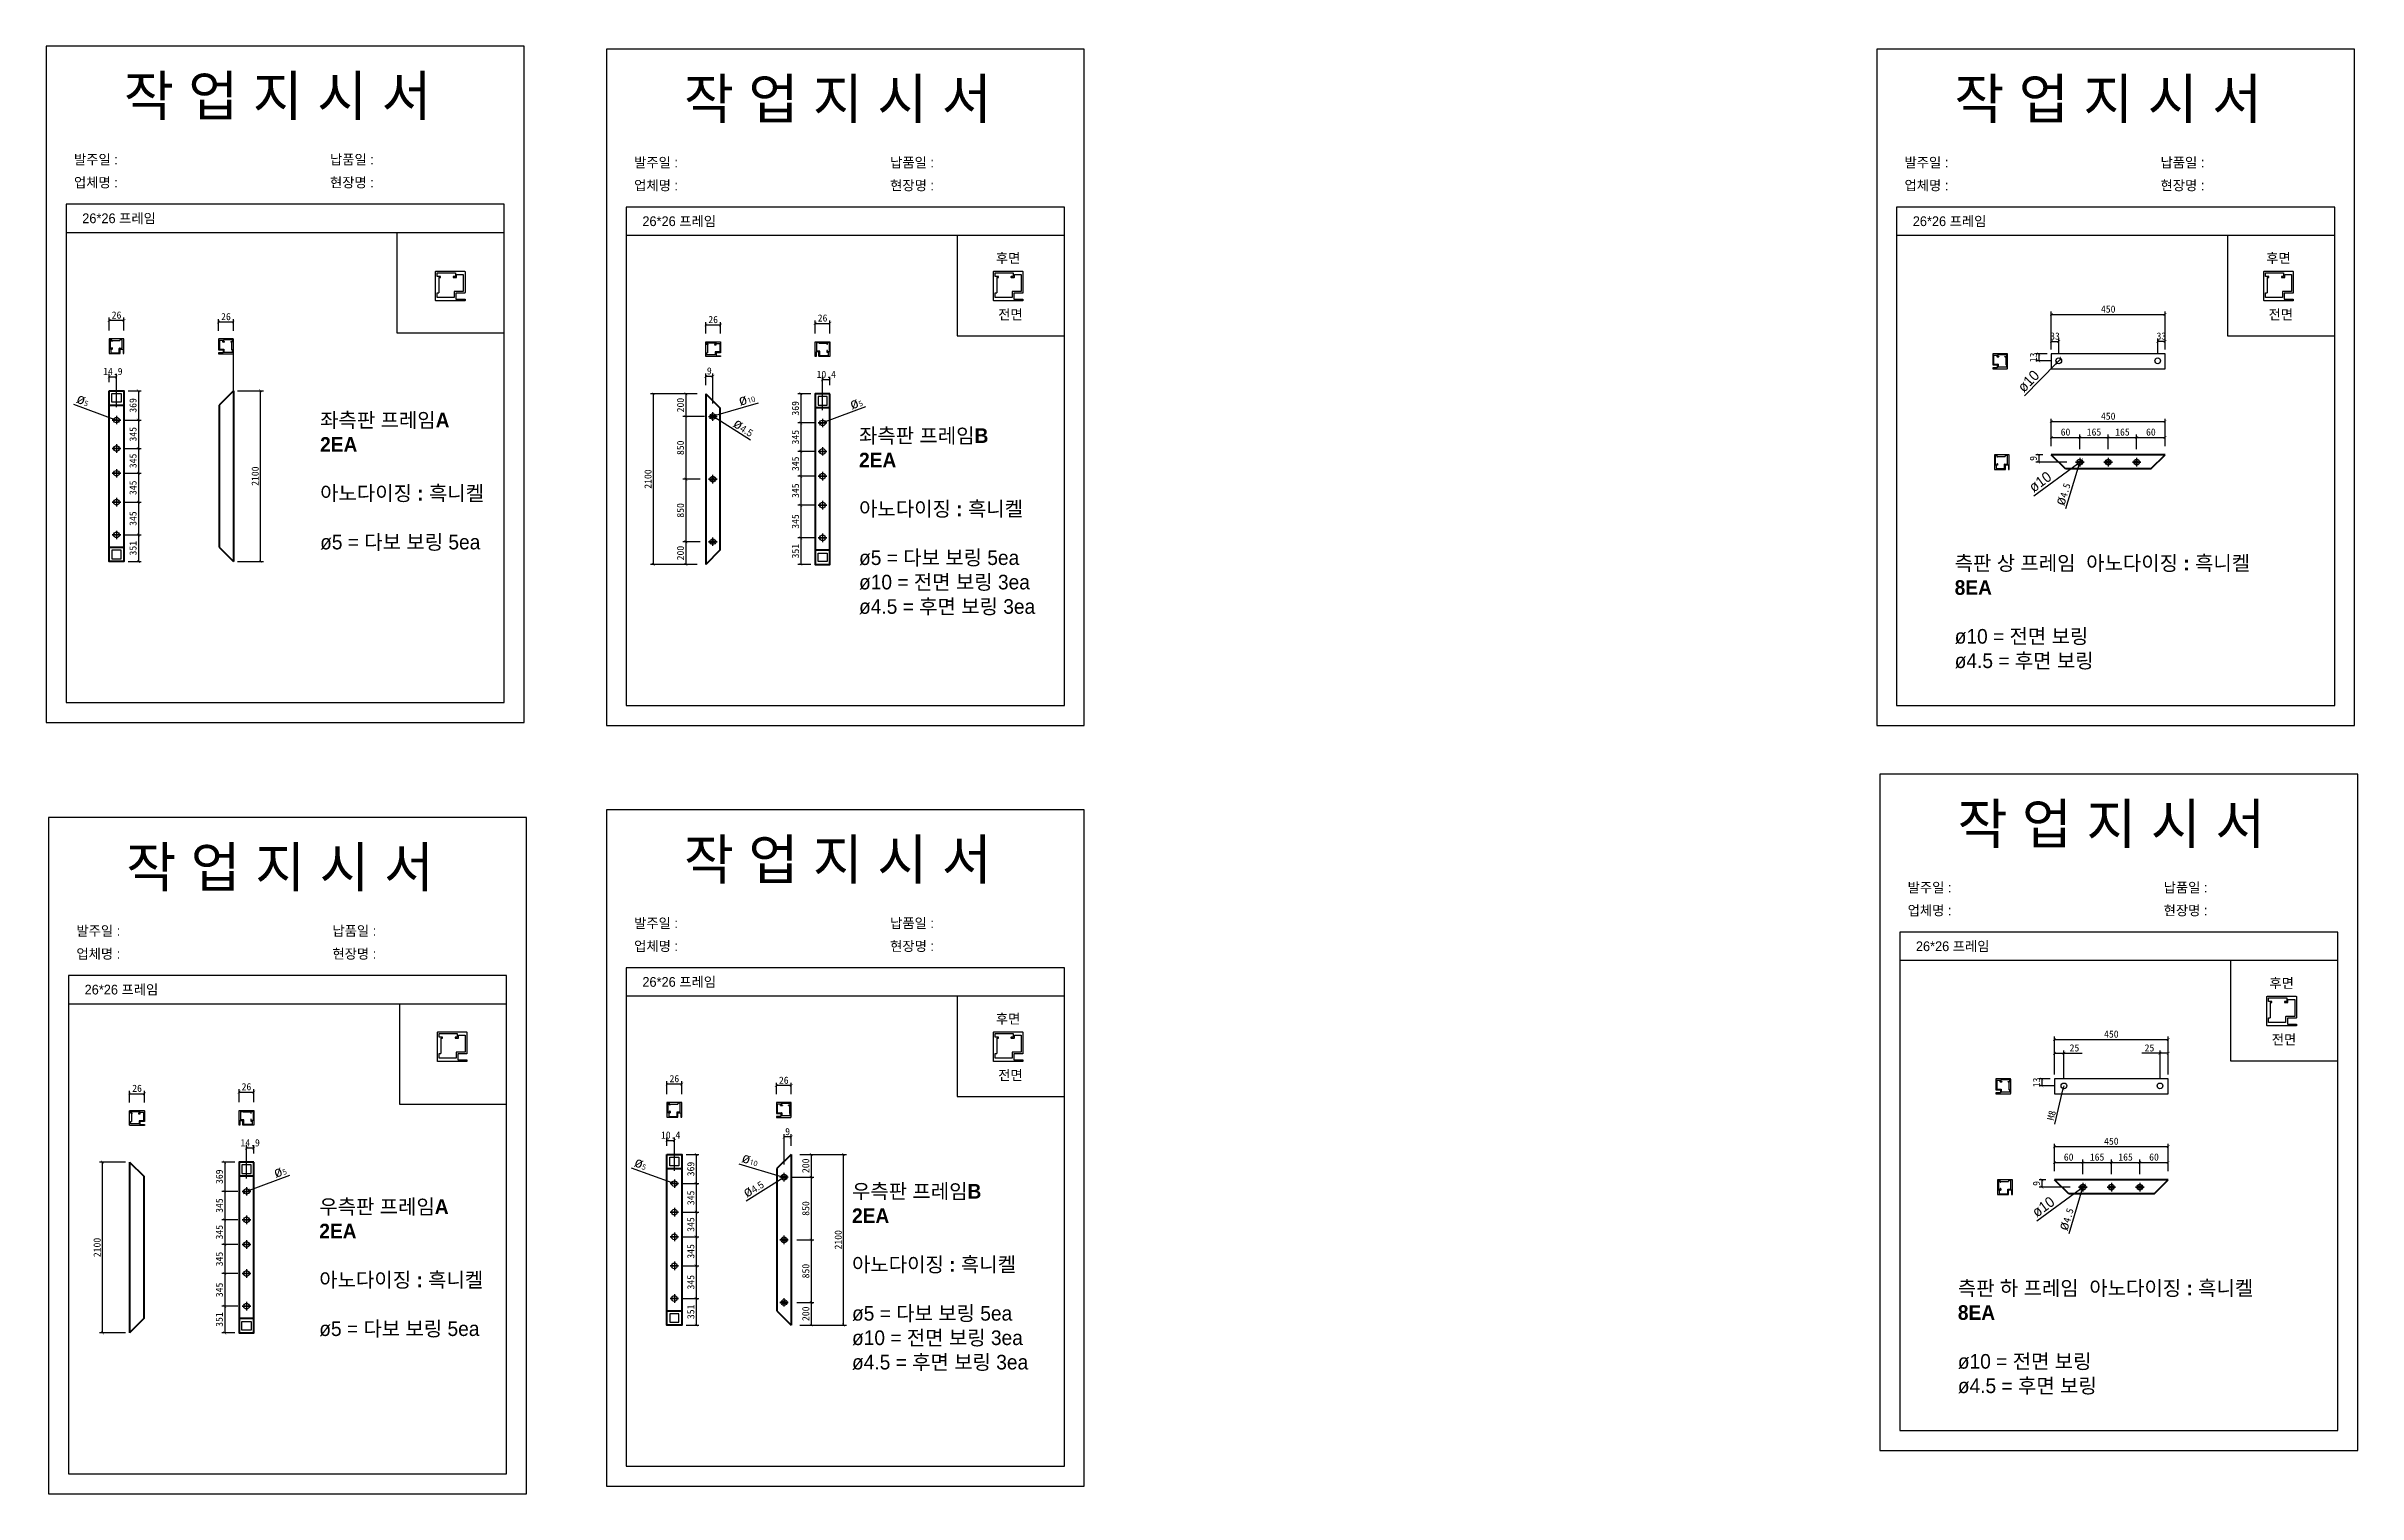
# Model space of a CAD drawing. Header units: millimetres. Extents: x -44117 to 256353, y -2095463 to 65325.
# Drawn here: x 112835 to 120962, y -62060 to -56973 of the extents above; entities that cross this region are included whole.
import ezdxf

# ---------------------------------------------------------------- set-up
doc = ezdxf.new("R2010")
doc.units = ezdxf.units.MM
doc.header["$LTSCALE"] = 10
doc.layers.add('Layer1', color=7, linetype='Continuous', lineweight=70)
doc.dimstyles.new('ISO-25', dxfattribs={"dimtxt": 2.5, "dimasz": 2.5, "dimexe": 1, "dimexo": 1, "dimtad": 1, "dimtxsty": 'Standard', "dimblk": 'ARCHTICK', "dimcen": 2.5, "dimadec": 0, "dimazin": 0, "dimtfac": 1, "dimtmove": 0, "dimatfit": 3, "dimfxl": 0, "dimarcsym": 0})

msp = doc.modelspace()

# ---------------------------------------------------------------- texts
at = {"attachment_point": 1}
for s, heights, insert, char_height in [('{\\fGulim|b0|i0|c129|p50;작 업 지 시 서}', [-155.84554], (113108.10991, -57077.41212), 140), ('{\\fGulim|b0|i0|c129|p50;작 업 지 시 서}', [-155.84554], (115077.28924, -57087.66002), 140), ('{\\fGulim|b0|i0|c129|p50;작 업 지 시 서}', [-155.84554], (119543.30221, -57087.66002), 140), ('{\\fGulim|b0|i0|c129|p50;발주일 :}', [-38.18216], (112932.90055, -57354.13254), 34.3), ('{\\fGulim|b0|i0|c129|p50;납품일 :}', [-37.67976], (113832.87854, -57354.13254), 34.3), ('{\\fGulim|b0|i0|c129|p50;발주일 :}', [-38.18216], (114902.07988, -57364.38044), 34.3), ('{\\fGulim|b0|i0|c129|p50;납품일 :}', [-37.67976], (115802.05786, -57364.38044), 34.3), ('{\\fGulim|b0|i0|c129|p50;발주일 :}', [-38.18216], (119368.09286, -57364.38044), 34.3), ('{\\fGulim|b0|i0|c129|p50;납품일 :}', [-37.67976], (120268.07084, -57364.38044), 34.3), ('{\\fGulim|b0|i0|c129|p50;업체명 : }', [-38.2735], (112932.90055, -57434.78871), 34.3), ('{\\fGulim|b0|i0|c129|p50;현장명 : }', [-38.2735], (113832.87854, -57434.78871), 34.3), ('{\\fGulim|b0|i0|c129|p50;업체명 : }', [-38.2735], (114902.07988, -57445.03662), 34.3), ('{\\fGulim|b0|i0|c129|p50;현장명 : }', [-38.2735], (115802.05786, -57445.03662), 34.3), ('{\\fGulim|b0|i0|c129|p50;업체명 : }', [-38.2735], (119368.09286, -57445.03662), 34.3), ('{\\fGulim|b0|i0|c129|p50;현장명 : }', [-38.2735], (120268.07084, -57445.03662), 34.3), ('{\\fGulim|b0|i0|c129|p50;26*26 프레임}', [-38.22783], (112961.86314, -57560.65729), 34.3), ('{\\fGulim|b0|i0|c129|p50;26*26 프레임}', [-38.22783], (114931.04247, -57570.90519), 34.3), ('{\\fGulim|b0|i0|c129|p50;26*26 프레임}', [-38.22783], (119397.05544, -57570.90519), 34.3), ('{\\fGulim|b0|i0|c129|p50;후면}', [-38.18216], (116173.77913, -57700.37549), 34.3), ('{\\fGulim|b0|i0|c129|p50;후면}', [-38.18216], (120639.7921, -57700.37549), 34.3), ('{\\fGulim|b0|i0|c129|p50;전면}', [-37.08602], (116181.97299, -57898.73519), 34.3), ('{\\fGulim|b0|i0|c129|p50;전면}', [-37.08602], (120647.98597, -57898.73519), 34.3), ('{\\fGulim|b1|i0|c129|p50;좌측판 프레임A\\P2EA\\P\\P아노다이징 : 흑니켈\\P\\P\\fGulim|b0|i0|c129|p50;ø5 = 다보 보링 5ea}', [-491.47221], (113798.21694, -58260.91366), 51.45), ('{\\fGulim|b1|i0|c129|p50;좌측판 프레임B\\P2EA\\P\\P아노다이징 : 흑니켈\\P\\P\\fGulim|b0|i0|c129|p50;ø5 = 다보 보링 5ea\\Pø10 = 전면 보링 3ea\\Pø4.5 = 후면 보링 3ea}', [-667.6308], (115692.73012, -58315.72797), 51.45), ('{\\fGulim|b1|i0|c129|p50;측판 상 프레임  아노다이징 : 흑니켈\\P8EA\\P\\fGulim|b0|i0|c129|p50;\\Pø10 = 전면 보링\\Pø4.5 = 후면 보링}', [-405.73762], (119544.55677, -58763.65063), 51.45), ('{\\fGulim|b0|i0|c129|p50;작 업 지 시 서}', [-155.84554], (119554.33078, -59635.25959), 140), ('{\\fGulim|b0|i0|c129|p50;작 업 지 시 서}', [-155.84554], (113116.55468, -59787.66633), 140), ('{\\fGulim|b0|i0|c129|p50;작 업 지 시 서}', [-155.84554], (115077.28924, -59760.60055), 140), ('{\\fGulim|b0|i0|c129|p50;발주일 :}', [-38.18216], (119379.12143, -59911.98001), 34.3), ('{\\fGulim|b0|i0|c129|p50;납품일 :}', [-37.67976], (120279.09941, -59911.98001), 34.3), ('{\\fGulim|b0|i0|c129|p50;발주일 :}', [-38.18216], (114902.07988, -60037.32097), 34.3), ('{\\fGulim|b0|i0|c129|p50;납품일 :}', [-37.67976], (115802.05786, -60037.32097), 34.3), ('{\\fGulim|b0|i0|c129|p50;업체명 : }', [-38.2735], (119379.12143, -59992.63618), 34.3), ('{\\fGulim|b0|i0|c129|p50;현장명 : }', [-38.2735], (120279.09941, -59992.63618), 34.3), ('{\\fGulim|b0|i0|c129|p50;발주일 :}', [-38.18216], (112941.34532, -60064.38675), 34.3), ('{\\fGulim|b0|i0|c129|p50;납품일 :}', [-37.67976], (113841.3233, -60064.38675), 34.3), ('{\\fGulim|b0|i0|c129|p50;업체명 : }', [-38.2735], (114902.07988, -60117.97715), 34.3), ('{\\fGulim|b0|i0|c129|p50;현장명 : }', [-38.2735], (115802.05786, -60117.97715), 34.3), ('{\\fGulim|b0|i0|c129|p50;26*26 프레임}', [-38.22783], (119408.08401, -60118.50476), 34.3), ('{\\fGulim|b0|i0|c129|p50;업체명 : }', [-38.2735], (112941.34532, -60145.04293), 34.3), ('{\\fGulim|b0|i0|c129|p50;현장명 : }', [-38.2735], (113841.3233, -60145.04293), 34.3), ('{\\fGulim|b0|i0|c129|p50;26*26 프레임}', [-38.22783], (112970.30791, -60270.91151), 34.3), ('{\\fGulim|b0|i0|c129|p50;26*26 프레임}', [-38.22783], (114931.04247, -60243.84573), 34.3), ('{\\fGulim|b0|i0|c129|p50;후면}', [-38.18216], (120650.82067, -60247.97505), 34.3), ('{\\fGulim|b0|i0|c129|p50;후면}', [-38.18216], (116173.77913, -60373.31602), 34.3), ('{\\fGulim|b0|i0|c129|p50;전면}', [-37.08602], (120659.01454, -60446.33475), 34.3), ('{\\fGulim|b0|i0|c129|p50;전면}', [-37.08602], (116181.97299, -60571.67572), 34.3), ('{\\fGulim|b1|i0|c129|p50;우측판 프레임A\\P2EA\\P\\P아노다이징 : 흑니켈\\P\\P\\fGulim|b0|i0|c129|p50;ø5 = 다보 보링 5ea}', [491.47221], (113795.13658, -61024.92234), 51.45), ('{\\fGulim|b1|i0|c129|p50;우측판 프레임B\\P2EA\\P\\P아노다이징 : 흑니켈\\P\\P\\fGulim|b0|i0|c129|p50;ø5 = 다보 보링 5ea\\Pø10 = 전면 보링 3ea\\Pø4.5 = 후면 보링 3ea}', [-667.6308], (115668.03001, -60970.97922), 51.45), ('{\\fGulim|b1|i0|c129|p50;측판 하 프레임  아노다이징 : 흑니켈\\P8EA\\P\\fGulim|b0|i0|c129|p50;\\Pø10 = 전면 보링\\Pø4.5 = 후면 보링}', [-405.73762], (119555.58534, -61311.2502), 51.45)]:
    msp.add_mtext_dynamic_manual_height_columns(s, width=3307.3198183, gutter_width=12.5, heights=heights, dxfattribs=dict(at, insert=insert, char_height=char_height))

# ---------------------------------------------------------------- blocks, each defined once
blk = doc.blocks.new('_ArchTick')
at = {"color": 0, "linetype": 'ByBlock', "const_width": 0.15}
blk.add_lwpolyline([(-0.5, -0.5), (0.5, 0.5)], dxfattribs=at)
blk = doc.blocks.new('*D2328')
at = {"color": 0, "lineweight": -2}
for p, q in [((115123.9, -58194.1), (114959.7, -58194.1)), ((114969.7, -58794.1), (114969.7, -58194.1)), ((115123.9, -58794.1), (114959.7, -58794.1))]:
    blk.add_line(p, q, dxfattribs=at)
at = {"layer": 'Defpoints', "color": 0}
for p in [(114969.7, -58194.1), (115153.9, -58194.1), (115153.9, -58794.1)]:
    blk.add_point(p, dxfattribs=at)
at = {"color": 0, "lineweight": -2, "xscale": 10, "yscale": 10, "zscale": 10}
for p, rotation in [((114969.7, -58194.1), 90), ((114969.7, -58794.1), 270)]:
    blk.add_blockref('_ArchTick', p, dxfattribs=dict(at, rotation=rotation))
at = {"color": 0, "insert": (114950.9, -58494.1), "char_height": 25, "attachment_point": 5, "rotation": 90}
blk.add_mtext('2100', dxfattribs=at)
blk = doc.blocks.new('*D2329')
at = {"color": 0, "lineweight": -2}
for p, q in [((115153.9, -58164.1), (115153.9, -58122.9)), ((115153.9, -58132.9), (115178.9, -58132.9)), ((115178.9, -58229.1), (115178.9, -58122.9))]:
    blk.add_line(p, q, dxfattribs=at)
at = {"layer": 'Defpoints', "color": 0}
for p in [(115178.9, -58132.9), (115153.9, -58194.1), (115178.9, -58259.1)]:
    blk.add_point(p, dxfattribs=at)
at = {"color": 0, "lineweight": -2, "xscale": 10, "yscale": 10, "zscale": 10, "rotation": 180}
blk.add_blockref('_ArchTick', (115153.9, -58132.9), dxfattribs=at)
at = {"color": 0, "lineweight": -2, "xscale": 10, "yscale": 10, "zscale": 10}
blk.add_blockref('_ArchTick', (115178.9, -58132.9), dxfattribs=at)
at = {"color": 0, "insert": (115166.4, -58114.2), "char_height": 25, "attachment_point": 5}
blk.add_mtext('9', dxfattribs=at)
blk = doc.blocks.new('*D2330')
at = {"color": 0, "lineweight": -2}
for p, q in [((115337.6, -58226.8), (115188.5, -58271.3)), ((115169.3, -58277), (115188.5, -58271.3)), ((115169.3, -58277), (115169.3, -58277))]:
    blk.add_line(p, q, dxfattribs=at)
at = {"layer": 'Defpoints', "color": 0}
for p in [(115169.3, -58277), (115188.5, -58271.3)]:
    blk.add_point(p, dxfattribs=at)
at = {"color": 0, "lineweight": -2, "xscale": 10, "yscale": 10, "zscale": 10}
for p, rotation in [((115188.5, -58271.3), 196.6223853421967), ((115169.3, -58277), 16.62238534219674)]:
    blk.add_blockref('_ArchTick', p, dxfattribs=dict(at, rotation=rotation))
at = {"color": 0, "insert": (115297.5, -58211.6), "char_height": 25, "attachment_point": 5, "rotation": 16.62239}
blk.add_mtext('{\\fGulim|b0|i0|c129|p50;\\H1.4583x;ø\\fMalgun Gothic|b0|i0|c129|p50;\\H0.51429x;10}', dxfattribs=at)
blk = doc.blocks.new('*D2331')
at = {"color": 0, "lineweight": -2}
for p, q in [((115174.7, -58271.5), (115174.7, -58271.5)), ((115174.7, -58271.5), (115183.1, -58276.8)), ((115311.6, -58357.8), (115183.1, -58276.8))]:
    blk.add_line(p, q, dxfattribs=at)
at = {"layer": 'Defpoints', "color": 0}
for p in [(115174.7, -58271.5), (115183.1, -58276.8)]:
    blk.add_point(p, dxfattribs=at)
at = {"color": 0, "lineweight": -2, "xscale": 10, "yscale": 10, "zscale": 10}
for p, rotation in [((115174.7, -58271.5), 327.7574302874337), ((115183.1, -58276.8), 147.7574302874337)]:
    blk.add_blockref('_ArchTick', p, dxfattribs=dict(at, rotation=rotation))
at = {"color": 0, "insert": (115287.9, -58312.2), "char_height": 25, "attachment_point": 5, "rotation": 327.75743}
blk.add_mtext('{\\fGulim|b0|i0|c129|p50;\\H1.4583x;ø\\H0.68573x;4.5}', dxfattribs=at)
blk = doc.blocks.new('*D2332')
at = {"color": 0, "lineweight": -2}
for p, q in [((115123.9, -58194.1), (115073.8, -58194.1)), ((115083.8, -58194.1), (115083.8, -58274.1)), ((115148.9, -58274.1), (115073.8, -58274.1))]:
    blk.add_line(p, q, dxfattribs=at)
at = {"layer": 'Defpoints', "color": 0}
for p in [(115153.9, -58194.1), (115083.8, -58274.1), (115178.9, -58274.1)]:
    blk.add_point(p, dxfattribs=at)
at = {"color": 0, "lineweight": -2, "xscale": 10, "yscale": 10, "zscale": 10}
for p, rotation in [((115083.8, -58194.1), 90), ((115083.8, -58274.1), 270)]:
    blk.add_blockref('_ArchTick', p, dxfattribs=dict(at, rotation=rotation))
at = {"color": 0, "insert": (115065, -58234.1), "char_height": 25, "attachment_point": 5, "rotation": 90}
blk.add_mtext('200', dxfattribs=at)
blk = doc.blocks.new('*D2333')
at = {"color": 0, "lineweight": -2}
for p, q in [((115133.9, -58274.1), (115073.8, -58274.1)), ((115083.8, -58274.1), (115083.8, -58494.1)), ((115133.9, -58494.1), (115073.8, -58494.1))]:
    blk.add_line(p, q, dxfattribs=at)
at = {"layer": 'Defpoints', "color": 0}
for p in [(115163.9, -58274.1), (115083.8, -58494.1), (115163.9, -58494.1)]:
    blk.add_point(p, dxfattribs=at)
at = {"color": 0, "lineweight": -2, "xscale": 10, "yscale": 10, "zscale": 10}
for p, rotation in [((115083.8, -58274.1), 90), ((115083.8, -58494.1), 270)]:
    blk.add_blockref('_ArchTick', p, dxfattribs=dict(at, rotation=rotation))
at = {"color": 0, "insert": (115065, -58384.1), "char_height": 25, "attachment_point": 5, "rotation": 90}
blk.add_mtext('850', dxfattribs=at)
blk = doc.blocks.new('*D2334')
at = {"color": 0, "lineweight": -2}
for p, q in [((115133.9, -58494.1), (115073.8, -58494.1)), ((115083.8, -58494.1), (115083.8, -58714.1)), ((115133.9, -58714.1), (115073.8, -58714.1))]:
    blk.add_line(p, q, dxfattribs=at)
at = {"layer": 'Defpoints', "color": 0}
for p in [(115163.9, -58494.1), (115083.8, -58714.1), (115163.9, -58714.1)]:
    blk.add_point(p, dxfattribs=at)
at = {"color": 0, "lineweight": -2, "xscale": 10, "yscale": 10, "zscale": 10}
for p, rotation in [((115083.8, -58494.1), 90), ((115083.8, -58714.1), 270)]:
    blk.add_blockref('_ArchTick', p, dxfattribs=dict(at, rotation=rotation))
at = {"color": 0, "insert": (115065, -58604.1), "char_height": 25, "attachment_point": 5, "rotation": 90}
blk.add_mtext('850', dxfattribs=at)
blk = doc.blocks.new('*D2335')
at = {"color": 0, "lineweight": -2}
for p, q in [((115133.9, -58714.1), (115073.8, -58714.1)), ((115083.8, -58714.1), (115083.8, -58794.1)), ((115123.9, -58794.1), (115073.8, -58794.1))]:
    blk.add_line(p, q, dxfattribs=at)
at = {"layer": 'Defpoints', "color": 0}
for p in [(115163.9, -58714.1), (115083.8, -58794.1), (115153.9, -58794.1)]:
    blk.add_point(p, dxfattribs=at)
at = {"color": 0, "lineweight": -2, "xscale": 10, "yscale": 10, "zscale": 10}
for p, rotation in [((115083.8, -58714.1), 90), ((115083.8, -58794.1), 270)]:
    blk.add_blockref('_ArchTick', p, dxfattribs=dict(at, rotation=rotation))
at = {"color": 0, "insert": (115065, -58754.1), "char_height": 25, "attachment_point": 5, "rotation": 90}
blk.add_mtext('200', dxfattribs=at)
blk = doc.blocks.new('*D2336')
at = {"color": 0, "lineweight": -2}
for p, q in [((115153.9, -57982.9), (115153.9, -57942.4)), ((115153.9, -57952.4), (115205.9, -57952.4)), ((115205.9, -57982.9), (115205.9, -57942.4))]:
    blk.add_line(p, q, dxfattribs=at)
at = {"layer": 'Defpoints', "color": 0}
for p in [(115153.9, -58012.9), (115205.9, -57952.4), (115205.9, -58012.9)]:
    blk.add_point(p, dxfattribs=at)
at = {"color": 0, "lineweight": -2, "xscale": 10, "yscale": 10, "zscale": 10, "rotation": 180}
blk.add_blockref('_ArchTick', (115153.9, -57952.4), dxfattribs=at)
at = {"color": 0, "lineweight": -2, "xscale": 10, "yscale": 10, "zscale": 10}
blk.add_blockref('_ArchTick', (115205.9, -57952.4), dxfattribs=at)
at = {"color": 0, "insert": (115179.9, -57933.7), "char_height": 25, "attachment_point": 5}
blk.add_mtext('26', dxfattribs=at)
blk = doc.blocks.new('*D2337')
at = {"color": 0, "lineweight": -2}
for p, q in [((115538.5, -57982.5), (115538.5, -57936.9)), ((115590.5, -57982.5), (115590.5, -57936.9)), ((115538.5, -57946.9), (115590.5, -57946.9))]:
    blk.add_line(p, q, dxfattribs=at)
at = {"layer": 'Defpoints', "color": 0}
for p in [(115538.5, -58012.5), (115590.5, -57946.9), (115590.5, -58012.5)]:
    blk.add_point(p, dxfattribs=at)
at = {"color": 0, "lineweight": -2, "xscale": 10, "yscale": 10, "zscale": 10, "rotation": 180}
blk.add_blockref('_ArchTick', (115538.5, -57946.9), dxfattribs=at)
at = {"color": 0, "lineweight": -2, "xscale": 10, "yscale": 10, "zscale": 10}
blk.add_blockref('_ArchTick', (115590.5, -57946.9), dxfattribs=at)
at = {"color": 0, "insert": (115564.5, -57928.2), "char_height": 25, "attachment_point": 5}
blk.add_mtext('26', dxfattribs=at)
blk = doc.blocks.new('*D2347')
at = {"color": 0, "lineweight": -2}
for p, q in [((112931.2, -58230.6), (113073.1, -58283.2)), ((113091.9, -58290.2), (113073.1, -58283.2)), ((113091.9, -58290.2), (113091.9, -58290.2))]:
    blk.add_line(p, q, dxfattribs=at)
at = {"layer": 'Defpoints', "color": 0}
for p in [(113073.1, -58283.2), (113091.9, -58290.2)]:
    blk.add_point(p, dxfattribs=at)
at = {"color": 0, "lineweight": -2, "xscale": 10, "yscale": 10, "zscale": 10}
for p, rotation in [((113073.1, -58283.2), 339.6496545557014), ((113091.9, -58290.2), 159.6496545557014)]:
    blk.add_blockref('_ArchTick', p, dxfattribs=dict(at, rotation=rotation))
at = {"color": 0, "insert": (112965.1, -58215.5), "char_height": 25, "attachment_point": 5, "rotation": 339.64965}
blk.add_mtext('{\\fGulim|b0|i0|c129|p50;\\H1.4583x;ø\\fMalgun Gothic|b0|i0|c129|p50;\\H0.51429x;5}', dxfattribs=at)
blk = doc.blocks.new('*D2348')
at = {"color": 0, "lineweight": -2}
for p, q in [((113056.5, -58153.9), (113056.5, -58124.8)), ((113056.5, -58134.8), (113082.5, -58134.8)), ((113082.5, -58241.7), (113082.5, -58124.8))]:
    blk.add_line(p, q, dxfattribs=at)
at = {"layer": 'Defpoints', "color": 0}
for p in [(113082.5, -58134.8), (113056.5, -58183.9), (113082.5, -58271.7)]:
    blk.add_point(p, dxfattribs=at)
at = {"color": 0, "lineweight": -2, "xscale": 10, "yscale": 10, "zscale": 10, "rotation": 180}
blk.add_blockref('_ArchTick', (113056.5, -58134.8), dxfattribs=at)
at = {"color": 0, "lineweight": -2, "xscale": 10, "yscale": 10, "zscale": 10}
blk.add_blockref('_ArchTick', (113082.5, -58134.8), dxfattribs=at)
at = {"color": 0, "insert": (113069.5, -58116), "char_height": 25, "attachment_point": 5}
blk.add_mtext('14.9', dxfattribs=at)
blk = doc.blocks.new('*D2349')
at = {"color": 0, "lineweight": -2}
for p, q in [((113123.5, -58183.9), (113169.1, -58183.9)), ((113159.1, -58183.9), (113159.1, -58286.7)), ((113112.5, -58286.7), (113169.1, -58286.7))]:
    blk.add_line(p, q, dxfattribs=at)
at = {"layer": 'Defpoints', "color": 0}
for p in [(113108.5, -58183.9), (113097.5, -58286.7), (113159.1, -58286.7)]:
    blk.add_point(p, dxfattribs=at)
at = {"color": 0, "lineweight": -2, "xscale": 10, "yscale": 10, "zscale": 10}
for p, rotation in [((113159.1, -58183.9), 90), ((113159.1, -58286.7), 270)]:
    blk.add_blockref('_ArchTick', p, dxfattribs=dict(at, rotation=rotation))
at = {"color": 0, "insert": (113140.4, -58235.3), "char_height": 25, "attachment_point": 5, "rotation": 90}
blk.add_mtext('369', dxfattribs=at)
blk = doc.blocks.new('*D2350')
at = {"color": 0, "lineweight": -2}
for p, q in [((113112.5, -58286.7), (113169.1, -58286.7)), ((113159.1, -58286.7), (113159.1, -58386.6)), ((113112.5, -58386.6), (113169.1, -58386.6))]:
    blk.add_line(p, q, dxfattribs=at)
at = {"layer": 'Defpoints', "color": 0}
for p in [(113097.5, -58286.7), (113097.5, -58386.6), (113159.1, -58386.6)]:
    blk.add_point(p, dxfattribs=at)
at = {"color": 0, "lineweight": -2, "xscale": 10, "yscale": 10, "zscale": 10}
for p, rotation in [((113159.1, -58286.7), 90), ((113159.1, -58386.6), 270)]:
    blk.add_blockref('_ArchTick', p, dxfattribs=dict(at, rotation=rotation))
at = {"color": 0, "insert": (113140.4, -58336.6), "char_height": 25, "attachment_point": 5, "rotation": 90}
blk.add_mtext('345', dxfattribs=at)
blk = doc.blocks.new('*D2351')
at = {"color": 0, "lineweight": -2}
for p, q in [((113112.5, -58386.6), (113169.1, -58386.6)), ((113159.1, -58386.6), (113159.1, -58473.8)), ((113112.5, -58473.8), (113169.1, -58473.8))]:
    blk.add_line(p, q, dxfattribs=at)
at = {"layer": 'Defpoints', "color": 0}
for p in [(113097.5, -58386.6), (113097.5, -58473.8), (113159.1, -58473.8)]:
    blk.add_point(p, dxfattribs=at)
at = {"color": 0, "lineweight": -2, "xscale": 10, "yscale": 10, "zscale": 10}
for p, rotation in [((113159.1, -58386.6), 90), ((113159.1, -58473.8), 270)]:
    blk.add_blockref('_ArchTick', p, dxfattribs=dict(at, rotation=rotation))
at = {"color": 0, "insert": (113140.4, -58430.2), "char_height": 25, "attachment_point": 5, "rotation": 90}
blk.add_mtext('345', dxfattribs=at)
blk = doc.blocks.new('*D2352')
at = {"color": 0, "lineweight": -2}
for p, q in [((113112.5, -58473.8), (113169.1, -58473.8)), ((113159.1, -58473.8), (113159.1, -58575.6)), ((113112.5, -58575.6), (113169.1, -58575.6))]:
    blk.add_line(p, q, dxfattribs=at)
at = {"layer": 'Defpoints', "color": 0}
for p in [(113097.5, -58473.8), (113097.5, -58575.6), (113159.1, -58575.6)]:
    blk.add_point(p, dxfattribs=at)
at = {"color": 0, "lineweight": -2, "xscale": 10, "yscale": 10, "zscale": 10}
for p, rotation in [((113159.1, -58473.8), 90), ((113159.1, -58575.6), 270)]:
    blk.add_blockref('_ArchTick', p, dxfattribs=dict(at, rotation=rotation))
at = {"color": 0, "insert": (113140.4, -58524.7), "char_height": 25, "attachment_point": 5, "rotation": 90}
blk.add_mtext('345', dxfattribs=at)
blk = doc.blocks.new('*D2353')
at = {"color": 0, "lineweight": -2}
for p, q in [((113112.5, -58575.6), (113169.1, -58575.6)), ((113159.1, -58575.6), (113159.1, -58690.4)), ((113112.5, -58690.4), (113169.1, -58690.4))]:
    blk.add_line(p, q, dxfattribs=at)
at = {"layer": 'Defpoints', "color": 0}
for p in [(113097.5, -58575.6), (113097.5, -58690.4), (113159.1, -58690.4)]:
    blk.add_point(p, dxfattribs=at)
at = {"color": 0, "lineweight": -2, "xscale": 10, "yscale": 10, "zscale": 10}
for p, rotation in [((113159.1, -58575.6), 90), ((113159.1, -58690.4), 270)]:
    blk.add_blockref('_ArchTick', p, dxfattribs=dict(at, rotation=rotation))
at = {"color": 0, "insert": (113140.4, -58633), "char_height": 25, "attachment_point": 5, "rotation": 90}
blk.add_mtext('345', dxfattribs=at)
blk = doc.blocks.new('*D2354')
at = {"color": 0, "lineweight": -2}
for p, q in [((113112.5, -58690.4), (113169.1, -58690.4)), ((113159.1, -58690.4), (113159.1, -58783.9)), ((113123.5, -58783.9), (113169.1, -58783.9))]:
    blk.add_line(p, q, dxfattribs=at)
at = {"layer": 'Defpoints', "color": 0}
for p in [(113097.5, -58690.4), (113108.5, -58783.9), (113159.1, -58783.9)]:
    blk.add_point(p, dxfattribs=at)
at = {"color": 0, "lineweight": -2, "xscale": 10, "yscale": 10, "zscale": 10}
for p, rotation in [((113159.1, -58690.4), 90), ((113159.1, -58783.9), 270)]:
    blk.add_blockref('_ArchTick', p, dxfattribs=dict(at, rotation=rotation))
at = {"color": 0, "insert": (113140.4, -58737.1), "char_height": 25, "attachment_point": 5, "rotation": 90}
blk.add_mtext('351', dxfattribs=at)
blk = doc.blocks.new('*D2355')
at = {"color": 0, "lineweight": -2}
for p, q in [((113508.1, -58183.9), (113598.7, -58183.9)), ((113588.7, -58783.9), (113588.7, -58183.9)), ((113508.1, -58783.9), (113598.7, -58783.9))]:
    blk.add_line(p, q, dxfattribs=at)
at = {"layer": 'Defpoints', "color": 0}
for p in [(113493.1, -58183.9), (113588.7, -58183.9), (113493.1, -58783.9)]:
    blk.add_point(p, dxfattribs=at)
at = {"color": 0, "lineweight": -2, "xscale": 10, "yscale": 10, "zscale": 10}
for p, rotation in [((113588.7, -58183.9), 90), ((113588.7, -58783.9), 270)]:
    blk.add_blockref('_ArchTick', p, dxfattribs=dict(at, rotation=rotation))
at = {"color": 0, "insert": (113570, -58483.9), "char_height": 25, "attachment_point": 5, "rotation": 90}
blk.add_mtext('2100', dxfattribs=at)
blk = doc.blocks.new('*D2356')
at = {"color": 0, "lineweight": -2}
for p, q in [((115715.8, -58240.8), (115573.9, -58293.5)), ((115555.2, -58300.4), (115573.9, -58293.5)), ((115555.2, -58300.4), (115555.2, -58300.4))]:
    blk.add_line(p, q, dxfattribs=at)
at = {"layer": 'Defpoints', "color": 0}
for p in [(115555.2, -58300.4), (115573.9, -58293.5)]:
    blk.add_point(p, dxfattribs=at)
at = {"color": 0, "lineweight": -2, "xscale": 10, "yscale": 10, "zscale": 10}
for p, rotation in [((115555.2, -58300.4), 20.35034544431815), ((115573.9, -58293.5), 200.3503454443181)]:
    blk.add_blockref('_ArchTick', p, dxfattribs=dict(at, rotation=rotation))
at = {"color": 0, "insert": (115682, -58225.7), "char_height": 25, "attachment_point": 5, "rotation": 20.35035}
blk.add_mtext('{\\fGulim|b0|i0|c129|p50;\\H1.4583x;ø\\fMalgun Gothic|b0|i0|c129|p50;\\H0.51429x;5}', dxfattribs=at)
blk = doc.blocks.new('*D2357')
at = {"color": 0, "lineweight": -2}
for p, q in [((115564.5, -58251.9), (115564.5, -58135)), ((115590.5, -58145), (115564.5, -58145)), ((115590.5, -58164.1), (115590.5, -58135))]:
    blk.add_line(p, q, dxfattribs=at)
at = {"layer": 'Defpoints', "color": 0}
for p in [(115564.5, -58145), (115590.5, -58194.1), (115564.5, -58281.9)]:
    blk.add_point(p, dxfattribs=at)
at = {"color": 0, "lineweight": -2, "xscale": 10, "yscale": 10, "zscale": 10, "rotation": 180}
blk.add_blockref('_ArchTick', (115564.5, -58145), dxfattribs=at)
at = {"color": 0, "lineweight": -2, "xscale": 10, "yscale": 10, "zscale": 10}
blk.add_blockref('_ArchTick', (115590.5, -58145), dxfattribs=at)
at = {"color": 0, "insert": (115577.5, -58126.3), "char_height": 25, "attachment_point": 5}
blk.add_mtext('10.4', dxfattribs=at)
blk = doc.blocks.new('*D2362')
at = {"color": 0, "lineweight": -2}
for p, q in [((113690.5, -60940.8), (113548.6, -60993.5)), ((113529.9, -61000.4), (113548.6, -60993.5)), ((113529.9, -61000.4), (113529.9, -61000.4))]:
    blk.add_line(p, q, dxfattribs=at)
at = {"layer": 'Defpoints', "color": 0}
for p in [(113529.9, -61000.4), (113548.6, -60993.5)]:
    blk.add_point(p, dxfattribs=at)
at = {"color": 0, "lineweight": -2, "xscale": 10, "yscale": 10, "zscale": 10}
for p, rotation in [((113529.9, -61000.4), 20.35034544431815), ((113548.6, -60993.5), 200.3503454443181)]:
    blk.add_blockref('_ArchTick', p, dxfattribs=dict(at, rotation=rotation))
at = {"color": 0, "insert": (113656.6, -60925.7), "char_height": 25, "attachment_point": 5, "rotation": 20.35035}
blk.add_mtext('{\\fGulim|b0|i0|c129|p50;\\H1.4583x;ø\\fMalgun Gothic|b0|i0|c129|p50;\\H0.51429x;5}', dxfattribs=at)
blk = doc.blocks.new('*D2363')
at = {"color": 0, "lineweight": -2}
for p, q in [((113539.2, -60951.9), (113539.2, -60835)), ((113565.2, -60845), (113539.2, -60845)), ((113565.2, -60864.1), (113565.2, -60835))]:
    blk.add_line(p, q, dxfattribs=at)
at = {"layer": 'Defpoints', "color": 0}
for p in [(113539.2, -60845), (113565.2, -60894.1), (113539.2, -60981.9)]:
    blk.add_point(p, dxfattribs=at)
at = {"color": 0, "lineweight": -2, "xscale": 10, "yscale": 10, "zscale": 10, "rotation": 180}
blk.add_blockref('_ArchTick', (113539.2, -60845), dxfattribs=at)
at = {"color": 0, "lineweight": -2, "xscale": 10, "yscale": 10, "zscale": 10}
blk.add_blockref('_ArchTick', (113565.2, -60845), dxfattribs=at)
at = {"color": 0, "insert": (113552.2, -60826.3), "char_height": 25, "attachment_point": 5}
blk.add_mtext('14.9', dxfattribs=at)
blk = doc.blocks.new('*D2364')
at = {"color": 0, "lineweight": -2}
for p, q in [((113113.6, -60894.1), (113023, -60894.1)), ((113033, -61494.1), (113033, -60894.1)), ((113113.6, -61494.1), (113023, -61494.1))]:
    blk.add_line(p, q, dxfattribs=at)
at = {"layer": 'Defpoints', "color": 0}
for p in [(113033, -60894.1), (113128.6, -60894.1), (113128.6, -61494.1)]:
    blk.add_point(p, dxfattribs=at)
at = {"color": 0, "lineweight": -2, "xscale": 10, "yscale": 10, "zscale": 10}
for p, rotation in [((113033, -60894.1), 90), ((113033, -61494.1), 270)]:
    blk.add_blockref('_ArchTick', p, dxfattribs=dict(at, rotation=rotation))
at = {"color": 0, "insert": (113014.2, -61194.1), "char_height": 25, "attachment_point": 5, "rotation": 90}
blk.add_mtext('2100', dxfattribs=at)
blk = doc.blocks.new('*D2365')
at = {"color": 0, "lineweight": -2}
for p, q in [((115484.1, -60867.1), (115648.4, -60867.1)), ((115638.4, -61467.1), (115638.4, -60867.1)), ((115484.1, -61467.1), (115648.4, -61467.1))]:
    blk.add_line(p, q, dxfattribs=at)
at = {"layer": 'Defpoints', "color": 0}
for p in [(115454.1, -60867.1), (115638.4, -60867.1), (115454.1, -61467.1)]:
    blk.add_point(p, dxfattribs=at)
at = {"color": 0, "lineweight": -2, "xscale": 10, "yscale": 10, "zscale": 10}
for p, rotation in [((115638.4, -60867.1), 90), ((115638.4, -61467.1), 270)]:
    blk.add_blockref('_ArchTick', p, dxfattribs=dict(at, rotation=rotation))
at = {"color": 0, "insert": (115619.6, -61167.1), "char_height": 25, "attachment_point": 5, "rotation": 90}
blk.add_mtext('2100', dxfattribs=at)
blk = doc.blocks.new('*D2366')
at = {"color": 0, "lineweight": -2}
for p, q in [((115429.1, -60902.1), (115429.1, -60795.9)), ((115454.1, -60805.9), (115429.1, -60805.9)), ((115454.1, -60837.1), (115454.1, -60795.9))]:
    blk.add_line(p, q, dxfattribs=at)
at = {"layer": 'Defpoints', "color": 0}
for p in [(115429.1, -60805.9), (115429.1, -60932.1), (115454.1, -60867.1)]:
    blk.add_point(p, dxfattribs=at)
at = {"color": 0, "lineweight": -2, "xscale": 10, "yscale": 10, "zscale": 10, "rotation": 180}
blk.add_blockref('_ArchTick', (115429.1, -60805.9), dxfattribs=at)
at = {"color": 0, "lineweight": -2, "xscale": 10, "yscale": 10, "zscale": 10}
blk.add_blockref('_ArchTick', (115454.1, -60805.9), dxfattribs=at)
at = {"color": 0, "insert": (115441.6, -60787.1), "char_height": 25, "attachment_point": 5}
blk.add_mtext('9', dxfattribs=at)
blk = doc.blocks.new('*D2367')
at = {"color": 0, "lineweight": -2}
for p, q in [((115270.4, -60899.7), (115419.5, -60944.2)), ((115438.7, -60949.9), (115419.5, -60944.2)), ((115438.7, -60949.9), (115438.7, -60949.9))]:
    blk.add_line(p, q, dxfattribs=at)
at = {"layer": 'Defpoints', "color": 0}
for p in [(115419.5, -60944.2), (115438.7, -60949.9)]:
    blk.add_point(p, dxfattribs=at)
at = {"color": 0, "lineweight": -2, "xscale": 10, "yscale": 10, "zscale": 10}
for p, rotation in [((115419.5, -60944.2), 343.3776146578152), ((115438.7, -60949.9), 163.3776146578152)]:
    blk.add_blockref('_ArchTick', p, dxfattribs=dict(at, rotation=rotation))
at = {"color": 0, "insert": (115310.5, -60884.6), "char_height": 25, "attachment_point": 5, "rotation": 343.37761}
blk.add_mtext('{\\fGulim|b0|i0|c129|p50;\\H1.4583x;ø\\fMalgun Gothic|b0|i0|c129|p50;\\H0.51429x;10}', dxfattribs=at)
blk = doc.blocks.new('*D2368')
at = {"color": 0, "lineweight": -2}
for p, q in [((115433.3, -60944.4), (115424.9, -60949.7)), ((115433.3, -60944.4), (115433.3, -60944.4)), ((115296.4, -61030.8), (115424.9, -60949.7))]:
    blk.add_line(p, q, dxfattribs=at)
at = {"layer": 'Defpoints', "color": 0}
for p in [(115433.3, -60944.4), (115424.9, -60949.7)]:
    blk.add_point(p, dxfattribs=at)
at = {"color": 0, "lineweight": -2, "xscale": 10, "yscale": 10, "zscale": 10}
for p, rotation in [((115424.9, -60949.7), 32.24256971256633), ((115433.3, -60944.4), 212.2425697125663)]:
    blk.add_blockref('_ArchTick', p, dxfattribs=dict(at, rotation=rotation))
at = {"color": 0, "insert": (115320.2, -60985.1), "char_height": 25, "attachment_point": 5, "rotation": 32.24257}
blk.add_mtext('{\\fGulim|b0|i0|c129|p50;\\H1.4583x;ø\\H0.68573x;4.5}', dxfattribs=at)
blk = doc.blocks.new('*D2369')
at = {"color": 0, "lineweight": -2}
for p, q in [((115484.1, -60867.1), (115534.3, -60867.1)), ((115524.3, -60867.1), (115524.3, -60947.1)), ((115459.1, -60947.1), (115534.3, -60947.1))]:
    blk.add_line(p, q, dxfattribs=at)
at = {"layer": 'Defpoints', "color": 0}
for p in [(115454.1, -60867.1), (115429.1, -60947.1), (115524.3, -60947.1)]:
    blk.add_point(p, dxfattribs=at)
at = {"color": 0, "lineweight": -2, "xscale": 10, "yscale": 10, "zscale": 10}
for p, rotation in [((115524.3, -60867.1), 90), ((115524.3, -60947.1), 270)]:
    blk.add_blockref('_ArchTick', p, dxfattribs=dict(at, rotation=rotation))
at = {"color": 0, "insert": (115505.5, -60907.1), "char_height": 25, "attachment_point": 5, "rotation": 90}
blk.add_mtext('200', dxfattribs=at)
blk = doc.blocks.new('*D2370')
at = {"color": 0, "lineweight": -2}
for p, q in [((115474.1, -60947.1), (115534.3, -60947.1)), ((115524.3, -60947.1), (115524.3, -61167.1)), ((115474.1, -61167.1), (115534.3, -61167.1))]:
    blk.add_line(p, q, dxfattribs=at)
at = {"layer": 'Defpoints', "color": 0}
for p in [(115444.1, -60947.1), (115444.1, -61167.1), (115524.3, -61167.1)]:
    blk.add_point(p, dxfattribs=at)
at = {"color": 0, "lineweight": -2, "xscale": 10, "yscale": 10, "zscale": 10}
for p, rotation in [((115524.3, -60947.1), 90), ((115524.3, -61167.1), 270)]:
    blk.add_blockref('_ArchTick', p, dxfattribs=dict(at, rotation=rotation))
at = {"color": 0, "insert": (115505.5, -61057.1), "char_height": 25, "attachment_point": 5, "rotation": 90}
blk.add_mtext('850', dxfattribs=at)
blk = doc.blocks.new('*D2371')
at = {"color": 0, "lineweight": -2}
for p, q in [((115474.1, -61167.1), (115534.3, -61167.1)), ((115524.3, -61167.1), (115524.3, -61387.1)), ((115474.1, -61387.1), (115534.3, -61387.1))]:
    blk.add_line(p, q, dxfattribs=at)
at = {"layer": 'Defpoints', "color": 0}
for p in [(115444.1, -61167.1), (115444.1, -61387.1), (115524.3, -61387.1)]:
    blk.add_point(p, dxfattribs=at)
at = {"color": 0, "lineweight": -2, "xscale": 10, "yscale": 10, "zscale": 10}
for p, rotation in [((115524.3, -61167.1), 90), ((115524.3, -61387.1), 270)]:
    blk.add_blockref('_ArchTick', p, dxfattribs=dict(at, rotation=rotation))
at = {"color": 0, "insert": (115505.5, -61277.1), "char_height": 25, "attachment_point": 5, "rotation": 90}
blk.add_mtext('850', dxfattribs=at)
blk = doc.blocks.new('*D2372')
at = {"color": 0, "lineweight": -2}
for p, q in [((115474.1, -61387.1), (115534.3, -61387.1)), ((115524.3, -61387.1), (115524.3, -61467.1)), ((115484.1, -61467.1), (115534.3, -61467.1))]:
    blk.add_line(p, q, dxfattribs=at)
at = {"layer": 'Defpoints', "color": 0}
for p in [(115444.1, -61387.1), (115454.1, -61467.1), (115524.3, -61467.1)]:
    blk.add_point(p, dxfattribs=at)
at = {"color": 0, "lineweight": -2, "xscale": 10, "yscale": 10, "zscale": 10}
for p, rotation in [((115524.3, -61387.1), 90), ((115524.3, -61467.1), 270)]:
    blk.add_blockref('_ArchTick', p, dxfattribs=dict(at, rotation=rotation))
at = {"color": 0, "insert": (115505.5, -61427.1), "char_height": 25, "attachment_point": 5, "rotation": 90}
blk.add_mtext('200', dxfattribs=at)
blk = doc.blocks.new('*D2373')
at = {"color": 0, "lineweight": -2}
for p, q in [((115402.1, -60655.9), (115402.1, -60615.3)), ((115454.1, -60655.9), (115454.1, -60615.3)), ((115454.1, -60625.3), (115402.1, -60625.3))]:
    blk.add_line(p, q, dxfattribs=at)
at = {"layer": 'Defpoints', "color": 0}
for p in [(115402.1, -60625.3), (115402.1, -60685.9), (115454.1, -60685.9)]:
    blk.add_point(p, dxfattribs=at)
at = {"color": 0, "lineweight": -2, "xscale": 10, "yscale": 10, "zscale": 10, "rotation": 180}
blk.add_blockref('_ArchTick', (115402.1, -60625.3), dxfattribs=at)
at = {"color": 0, "lineweight": -2, "xscale": 10, "yscale": 10, "zscale": 10}
blk.add_blockref('_ArchTick', (115454.1, -60625.3), dxfattribs=at)
at = {"color": 0, "insert": (115428.1, -60606.6), "char_height": 25, "attachment_point": 5}
blk.add_mtext('26', dxfattribs=at)
blk = doc.blocks.new('*D2374')
at = {"color": 0, "lineweight": -2}
for p, q in [((115017.5, -60655.5), (115017.5, -60609.8)), ((115069.5, -60619.8), (115017.5, -60619.8)), ((115069.5, -60655.5), (115069.5, -60609.8))]:
    blk.add_line(p, q, dxfattribs=at)
at = {"layer": 'Defpoints', "color": 0}
for p in [(115017.5, -60619.8), (115017.5, -60685.5), (115069.5, -60685.5)]:
    blk.add_point(p, dxfattribs=at)
at = {"color": 0, "lineweight": -2, "xscale": 10, "yscale": 10, "zscale": 10, "rotation": 180}
blk.add_blockref('_ArchTick', (115017.5, -60619.8), dxfattribs=at)
at = {"color": 0, "lineweight": -2, "xscale": 10, "yscale": 10, "zscale": 10}
blk.add_blockref('_ArchTick', (115069.5, -60619.8), dxfattribs=at)
at = {"color": 0, "insert": (115043.5, -60601.1), "char_height": 25, "attachment_point": 5}
blk.add_mtext('26', dxfattribs=at)
blk = doc.blocks.new('*D2375')
at = {"color": 0, "lineweight": -2}
for p, q in [((114892.2, -60913.8), (115034.1, -60966.4)), ((115052.9, -60973.4), (115034.1, -60966.4)), ((115052.9, -60973.4), (115052.9, -60973.4))]:
    blk.add_line(p, q, dxfattribs=at)
at = {"layer": 'Defpoints', "color": 0}
for p in [(115034.1, -60966.4), (115052.9, -60973.4)]:
    blk.add_point(p, dxfattribs=at)
at = {"color": 0, "lineweight": -2, "xscale": 10, "yscale": 10, "zscale": 10}
for p, rotation in [((115034.1, -60966.4), 339.6496545557014), ((115052.9, -60973.4), 159.6496545557014)]:
    blk.add_blockref('_ArchTick', p, dxfattribs=dict(at, rotation=rotation))
at = {"color": 0, "insert": (114926.1, -60898.6), "char_height": 25, "attachment_point": 5, "rotation": 339.64965}
blk.add_mtext('{\\fGulim|b0|i0|c129|p50;\\H1.4583x;ø\\fMalgun Gothic|b0|i0|c129|p50;\\H0.51429x;5}', dxfattribs=at)
blk = doc.blocks.new('*D2376')
at = {"color": 0, "lineweight": -2}
for p, q in [((115017.5, -60837.1), (115017.5, -60808)), ((115017.5, -60818), (115043.5, -60818)), ((115043.5, -60924.9), (115043.5, -60808))]:
    blk.add_line(p, q, dxfattribs=at)
at = {"layer": 'Defpoints', "color": 0}
for p in [(115043.5, -60818), (115017.5, -60867.1), (115043.5, -60954.9)]:
    blk.add_point(p, dxfattribs=at)
at = {"color": 0, "lineweight": -2, "xscale": 10, "yscale": 10, "zscale": 10, "rotation": 180}
blk.add_blockref('_ArchTick', (115017.5, -60818), dxfattribs=at)
at = {"color": 0, "lineweight": -2, "xscale": 10, "yscale": 10, "zscale": 10}
blk.add_blockref('_ArchTick', (115043.5, -60818), dxfattribs=at)
at = {"color": 0, "insert": (115030.5, -60799.2), "char_height": 25, "attachment_point": 5}
blk.add_mtext('10.4', dxfattribs=at)
blk = doc.blocks.new('*D2390')
at = {"color": 0, "lineweight": -2}
for p, q in [((113498.2, -60894.1), (113452.6, -60894.1)), ((113462.6, -60894.1), (113462.6, -60996.9)), ((113509.2, -60996.9), (113452.6, -60996.9))]:
    blk.add_line(p, q, dxfattribs=at)
at = {"layer": 'Defpoints', "color": 0}
for p in [(113513.2, -60894.1), (113462.6, -60996.9), (113524.2, -60996.9)]:
    blk.add_point(p, dxfattribs=at)
at = {"color": 0, "lineweight": -2, "xscale": 10, "yscale": 10, "zscale": 10}
for p, rotation in [((113462.6, -60894.1), 90), ((113462.6, -60996.9), 270)]:
    blk.add_blockref('_ArchTick', p, dxfattribs=dict(at, rotation=rotation))
at = {"color": 0, "insert": (113443.9, -60945.5), "char_height": 25, "attachment_point": 5, "rotation": 90}
blk.add_mtext('369', dxfattribs=at)
blk = doc.blocks.new('*D2391')
at = {"color": 0, "lineweight": -2}
for p, q in [((113509.2, -60996.9), (113452.6, -60996.9)), ((113462.6, -60996.9), (113462.6, -61096.8)), ((113509.2, -61096.8), (113452.6, -61096.8))]:
    blk.add_line(p, q, dxfattribs=at)
at = {"layer": 'Defpoints', "color": 0}
for p in [(113524.2, -60996.9), (113462.6, -61096.8), (113524.2, -61096.8)]:
    blk.add_point(p, dxfattribs=at)
at = {"color": 0, "lineweight": -2, "xscale": 10, "yscale": 10, "zscale": 10}
for p, rotation in [((113462.6, -60996.9), 90), ((113462.6, -61096.8), 270)]:
    blk.add_blockref('_ArchTick', p, dxfattribs=dict(at, rotation=rotation))
at = {"color": 0, "insert": (113443.9, -61046.9), "char_height": 25, "attachment_point": 5, "rotation": 90}
blk.add_mtext('345', dxfattribs=at)
blk = doc.blocks.new('*D2392')
at = {"color": 0, "lineweight": -2}
for p, q in [((113509.2, -61096.8), (113452.6, -61096.8)), ((113462.6, -61096.8), (113462.6, -61184)), ((113509.2, -61184), (113452.6, -61184))]:
    blk.add_line(p, q, dxfattribs=at)
at = {"layer": 'Defpoints', "color": 0}
for p in [(113524.2, -61096.8), (113462.6, -61184), (113524.2, -61184)]:
    blk.add_point(p, dxfattribs=at)
at = {"color": 0, "lineweight": -2, "xscale": 10, "yscale": 10, "zscale": 10}
for p, rotation in [((113462.6, -61096.8), 90), ((113462.6, -61184), 270)]:
    blk.add_blockref('_ArchTick', p, dxfattribs=dict(at, rotation=rotation))
at = {"color": 0, "insert": (113443.9, -61140.4), "char_height": 25, "attachment_point": 5, "rotation": 90}
blk.add_mtext('345', dxfattribs=at)
blk = doc.blocks.new('*D2393')
at = {"color": 0, "lineweight": -2}
for p, q in [((113509.2, -61184), (113452.6, -61184)), ((113462.6, -61184), (113462.6, -61285.8)), ((113509.2, -61285.8), (113452.6, -61285.8))]:
    blk.add_line(p, q, dxfattribs=at)
at = {"layer": 'Defpoints', "color": 0}
for p in [(113524.2, -61184), (113462.6, -61285.8), (113524.2, -61285.8)]:
    blk.add_point(p, dxfattribs=at)
at = {"color": 0, "lineweight": -2, "xscale": 10, "yscale": 10, "zscale": 10}
for p, rotation in [((113462.6, -61184), 90), ((113462.6, -61285.8), 270)]:
    blk.add_blockref('_ArchTick', p, dxfattribs=dict(at, rotation=rotation))
at = {"color": 0, "insert": (113443.9, -61234.9), "char_height": 25, "attachment_point": 5, "rotation": 90}
blk.add_mtext('345', dxfattribs=at)
blk = doc.blocks.new('*D2394')
at = {"color": 0, "lineweight": -2}
for p, q in [((113509.2, -61285.8), (113452.6, -61285.8)), ((113462.6, -61285.8), (113462.6, -61400.7)), ((113509.2, -61400.7), (113452.6, -61400.7))]:
    blk.add_line(p, q, dxfattribs=at)
at = {"layer": 'Defpoints', "color": 0}
for p in [(113524.2, -61285.8), (113462.6, -61400.7), (113524.2, -61400.7)]:
    blk.add_point(p, dxfattribs=at)
at = {"color": 0, "lineweight": -2, "xscale": 10, "yscale": 10, "zscale": 10}
for p, rotation in [((113462.6, -61285.8), 90), ((113462.6, -61400.7), 270)]:
    blk.add_blockref('_ArchTick', p, dxfattribs=dict(at, rotation=rotation))
at = {"color": 0, "insert": (113443.9, -61343.3), "char_height": 25, "attachment_point": 5, "rotation": 90}
blk.add_mtext('345', dxfattribs=at)
blk = doc.blocks.new('*D2395')
at = {"color": 0, "lineweight": -2}
for p, q in [((113509.2, -61400.7), (113452.6, -61400.7)), ((113462.6, -61400.7), (113462.6, -61494.1)), ((113498.2, -61494.1), (113452.6, -61494.1))]:
    blk.add_line(p, q, dxfattribs=at)
at = {"layer": 'Defpoints', "color": 0}
for p in [(113524.2, -61400.7), (113462.6, -61494.1), (113513.2, -61494.1)]:
    blk.add_point(p, dxfattribs=at)
at = {"color": 0, "lineweight": -2, "xscale": 10, "yscale": 10, "zscale": 10}
for p, rotation in [((113462.6, -61400.7), 90), ((113462.6, -61494.1), 270)]:
    blk.add_blockref('_ArchTick', p, dxfattribs=dict(at, rotation=rotation))
at = {"color": 0, "insert": (113443.9, -61447.4), "char_height": 25, "attachment_point": 5, "rotation": 90}
blk.add_mtext('351', dxfattribs=at)
blk = doc.blocks.new('*D2396')
at = {"color": 0, "lineweight": -2}
for p, q in [((115523.5, -58194.1), (115477.9, -58194.1)), ((115487.9, -58194.1), (115487.9, -58296.9)), ((115534.5, -58296.9), (115477.9, -58296.9))]:
    blk.add_line(p, q, dxfattribs=at)
at = {"layer": 'Defpoints', "color": 0}
for p in [(115538.5, -58194.1), (115487.9, -58296.9), (115549.5, -58296.9)]:
    blk.add_point(p, dxfattribs=at)
at = {"color": 0, "lineweight": -2, "xscale": 10, "yscale": 10, "zscale": 10}
for p, rotation in [((115487.9, -58194.1), 90), ((115487.9, -58296.9), 270)]:
    blk.add_blockref('_ArchTick', p, dxfattribs=dict(at, rotation=rotation))
at = {"color": 0, "insert": (115469.2, -58245.5), "char_height": 25, "attachment_point": 5, "rotation": 90}
blk.add_mtext('369', dxfattribs=at)
blk = doc.blocks.new('*D2397')
at = {"color": 0, "lineweight": -2}
for p, q in [((115534.5, -58296.9), (115477.9, -58296.9)), ((115487.9, -58296.9), (115487.9, -58396.8)), ((115534.5, -58396.8), (115477.9, -58396.8))]:
    blk.add_line(p, q, dxfattribs=at)
at = {"layer": 'Defpoints', "color": 0}
for p in [(115549.5, -58296.9), (115487.9, -58396.8), (115549.5, -58396.8)]:
    blk.add_point(p, dxfattribs=at)
at = {"color": 0, "lineweight": -2, "xscale": 10, "yscale": 10, "zscale": 10}
for p, rotation in [((115487.9, -58296.9), 90), ((115487.9, -58396.8), 270)]:
    blk.add_blockref('_ArchTick', p, dxfattribs=dict(at, rotation=rotation))
at = {"color": 0, "insert": (115469.2, -58346.9), "char_height": 25, "attachment_point": 5, "rotation": 90}
blk.add_mtext('345', dxfattribs=at)
blk = doc.blocks.new('*D2398')
at = {"color": 0, "lineweight": -2}
for p, q in [((115534.5, -58396.8), (115477.9, -58396.8)), ((115487.9, -58396.8), (115487.9, -58484)), ((115534.5, -58484), (115477.9, -58484))]:
    blk.add_line(p, q, dxfattribs=at)
at = {"layer": 'Defpoints', "color": 0}
for p in [(115549.5, -58396.8), (115487.9, -58484), (115549.5, -58484)]:
    blk.add_point(p, dxfattribs=at)
at = {"color": 0, "lineweight": -2, "xscale": 10, "yscale": 10, "zscale": 10}
for p, rotation in [((115487.9, -58396.8), 90), ((115487.9, -58484), 270)]:
    blk.add_blockref('_ArchTick', p, dxfattribs=dict(at, rotation=rotation))
at = {"color": 0, "insert": (115469.2, -58440.4), "char_height": 25, "attachment_point": 5, "rotation": 90}
blk.add_mtext('345', dxfattribs=at)
blk = doc.blocks.new('*D2399')
at = {"color": 0, "lineweight": -2}
for p, q in [((115534.5, -58484), (115477.9, -58484)), ((115487.9, -58484), (115487.9, -58585.8)), ((115534.5, -58585.8), (115477.9, -58585.8))]:
    blk.add_line(p, q, dxfattribs=at)
at = {"layer": 'Defpoints', "color": 0}
for p in [(115549.5, -58484), (115487.9, -58585.8), (115549.5, -58585.8)]:
    blk.add_point(p, dxfattribs=at)
at = {"color": 0, "lineweight": -2, "xscale": 10, "yscale": 10, "zscale": 10}
for p, rotation in [((115487.9, -58484), 90), ((115487.9, -58585.8), 270)]:
    blk.add_blockref('_ArchTick', p, dxfattribs=dict(at, rotation=rotation))
at = {"color": 0, "insert": (115469.2, -58534.9), "char_height": 25, "attachment_point": 5, "rotation": 90}
blk.add_mtext('345', dxfattribs=at)
blk = doc.blocks.new('*D2400')
at = {"color": 0, "lineweight": -2}
for p, q in [((115534.5, -58585.8), (115477.9, -58585.8)), ((115487.9, -58585.8), (115487.9, -58700.7)), ((115534.5, -58700.7), (115477.9, -58700.7))]:
    blk.add_line(p, q, dxfattribs=at)
at = {"layer": 'Defpoints', "color": 0}
for p in [(115549.5, -58585.8), (115487.9, -58700.7), (115549.5, -58700.7)]:
    blk.add_point(p, dxfattribs=at)
at = {"color": 0, "lineweight": -2, "xscale": 10, "yscale": 10, "zscale": 10}
for p, rotation in [((115487.9, -58585.8), 90), ((115487.9, -58700.7), 270)]:
    blk.add_blockref('_ArchTick', p, dxfattribs=dict(at, rotation=rotation))
at = {"color": 0, "insert": (115469.2, -58643.2), "char_height": 25, "attachment_point": 5, "rotation": 90}
blk.add_mtext('345', dxfattribs=at)
blk = doc.blocks.new('*D2401')
at = {"color": 0, "lineweight": -2}
for p, q in [((115534.5, -58700.7), (115477.9, -58700.7)), ((115487.9, -58700.7), (115487.9, -58794.1)), ((115523.5, -58794.1), (115477.9, -58794.1))]:
    blk.add_line(p, q, dxfattribs=at)
at = {"layer": 'Defpoints', "color": 0}
for p in [(115549.5, -58700.7), (115487.9, -58794.1), (115538.5, -58794.1)]:
    blk.add_point(p, dxfattribs=at)
at = {"color": 0, "lineweight": -2, "xscale": 10, "yscale": 10, "zscale": 10}
for p, rotation in [((115487.9, -58700.7), 90), ((115487.9, -58794.1), 270)]:
    blk.add_blockref('_ArchTick', p, dxfattribs=dict(at, rotation=rotation))
at = {"color": 0, "insert": (115469.2, -58747.4), "char_height": 25, "attachment_point": 5, "rotation": 90}
blk.add_mtext('351', dxfattribs=at)
blk = doc.blocks.new('*D2402')
at = {"color": 0, "lineweight": -2}
for p, q in [((115084.5, -60867.1), (115130.1, -60867.1)), ((115120.1, -60867.1), (115120.1, -60969.9)), ((115073.5, -60969.9), (115130.1, -60969.9))]:
    blk.add_line(p, q, dxfattribs=at)
at = {"layer": 'Defpoints', "color": 0}
for p in [(115069.5, -60867.1), (115058.5, -60969.9), (115120.1, -60969.9)]:
    blk.add_point(p, dxfattribs=at)
at = {"color": 0, "lineweight": -2, "xscale": 10, "yscale": 10, "zscale": 10}
for p, rotation in [((115120.1, -60867.1), 90), ((115120.1, -60969.9), 270)]:
    blk.add_blockref('_ArchTick', p, dxfattribs=dict(at, rotation=rotation))
at = {"color": 0, "insert": (115101.3, -60918.5), "char_height": 25, "attachment_point": 5, "rotation": 90}
blk.add_mtext('369', dxfattribs=at)
blk = doc.blocks.new('*D2403')
at = {"color": 0, "lineweight": -2}
for p, q in [((115073.5, -60969.9), (115130.1, -60969.9)), ((115120.1, -60969.9), (115120.1, -61069.7)), ((115073.5, -61069.7), (115130.1, -61069.7))]:
    blk.add_line(p, q, dxfattribs=at)
at = {"layer": 'Defpoints', "color": 0}
for p in [(115058.5, -60969.9), (115058.5, -61069.7), (115120.1, -61069.7)]:
    blk.add_point(p, dxfattribs=at)
at = {"color": 0, "lineweight": -2, "xscale": 10, "yscale": 10, "zscale": 10}
for p, rotation in [((115120.1, -60969.9), 90), ((115120.1, -61069.7), 270)]:
    blk.add_blockref('_ArchTick', p, dxfattribs=dict(at, rotation=rotation))
at = {"color": 0, "insert": (115101.3, -61019.8), "char_height": 25, "attachment_point": 5, "rotation": 90}
blk.add_mtext('345', dxfattribs=at)
blk = doc.blocks.new('*D2404')
at = {"color": 0, "lineweight": -2}
for p, q in [((115073.5, -61069.7), (115130.1, -61069.7)), ((115120.1, -61069.7), (115120.1, -61157)), ((115073.5, -61157), (115130.1, -61157))]:
    blk.add_line(p, q, dxfattribs=at)
at = {"layer": 'Defpoints', "color": 0}
for p in [(115058.5, -61069.7), (115058.5, -61157), (115120.1, -61157)]:
    blk.add_point(p, dxfattribs=at)
at = {"color": 0, "lineweight": -2, "xscale": 10, "yscale": 10, "zscale": 10}
for p, rotation in [((115120.1, -61069.7), 90), ((115120.1, -61157), 270)]:
    blk.add_blockref('_ArchTick', p, dxfattribs=dict(at, rotation=rotation))
at = {"color": 0, "insert": (115101.3, -61113.4), "char_height": 25, "attachment_point": 5, "rotation": 90}
blk.add_mtext('345', dxfattribs=at)
blk = doc.blocks.new('*D2405')
at = {"color": 0, "lineweight": -2}
for p, q in [((115073.5, -61157), (115130.1, -61157)), ((115120.1, -61157), (115120.1, -61258.8)), ((115073.5, -61258.8), (115130.1, -61258.8))]:
    blk.add_line(p, q, dxfattribs=at)
at = {"layer": 'Defpoints', "color": 0}
for p in [(115058.5, -61157), (115058.5, -61258.8), (115120.1, -61258.8)]:
    blk.add_point(p, dxfattribs=at)
at = {"color": 0, "lineweight": -2, "xscale": 10, "yscale": 10, "zscale": 10}
for p, rotation in [((115120.1, -61157), 90), ((115120.1, -61258.8), 270)]:
    blk.add_blockref('_ArchTick', p, dxfattribs=dict(at, rotation=rotation))
at = {"color": 0, "insert": (115101.3, -61207.9), "char_height": 25, "attachment_point": 5, "rotation": 90}
blk.add_mtext('345', dxfattribs=at)
blk = doc.blocks.new('*D2406')
at = {"color": 0, "lineweight": -2}
for p, q in [((115073.5, -61258.8), (115130.1, -61258.8)), ((115120.1, -61258.8), (115120.1, -61373.6)), ((115073.5, -61373.6), (115130.1, -61373.6))]:
    blk.add_line(p, q, dxfattribs=at)
at = {"layer": 'Defpoints', "color": 0}
for p in [(115058.5, -61258.8), (115058.5, -61373.6), (115120.1, -61373.6)]:
    blk.add_point(p, dxfattribs=at)
at = {"color": 0, "lineweight": -2, "xscale": 10, "yscale": 10, "zscale": 10}
for p, rotation in [((115120.1, -61258.8), 90), ((115120.1, -61373.6), 270)]:
    blk.add_blockref('_ArchTick', p, dxfattribs=dict(at, rotation=rotation))
at = {"color": 0, "insert": (115101.3, -61316.2), "char_height": 25, "attachment_point": 5, "rotation": 90}
blk.add_mtext('345', dxfattribs=at)
blk = doc.blocks.new('*D2407')
at = {"color": 0, "lineweight": -2}
for p, q in [((115073.5, -61373.6), (115130.1, -61373.6)), ((115120.1, -61373.6), (115120.1, -61467.1)), ((115084.5, -61467.1), (115130.1, -61467.1))]:
    blk.add_line(p, q, dxfattribs=at)
at = {"layer": 'Defpoints', "color": 0}
for p in [(115058.5, -61373.6), (115069.5, -61467.1), (115120.1, -61467.1)]:
    blk.add_point(p, dxfattribs=at)
at = {"color": 0, "lineweight": -2, "xscale": 10, "yscale": 10, "zscale": 10}
for p, rotation in [((115120.1, -61373.6), 90), ((115120.1, -61467.1), 270)]:
    blk.add_blockref('_ArchTick', p, dxfattribs=dict(at, rotation=rotation))
at = {"color": 0, "insert": (115101.3, -61420.3), "char_height": 25, "attachment_point": 5, "rotation": 90}
blk.add_mtext('351', dxfattribs=at)
blk = doc.blocks.new('*D2408')
at = {"color": 0, "lineweight": -2}
for p, q in [((113441.1, -57972.7), (113441.1, -57932.2)), ((113493.1, -57972.7), (113493.1, -57932.2)), ((113493.1, -57942.2), (113441.1, -57942.2))]:
    blk.add_line(p, q, dxfattribs=at)
at = {"layer": 'Defpoints', "color": 0}
for p in [(113441.1, -57942.2), (113441.1, -58002.7), (113493.1, -58002.7)]:
    blk.add_point(p, dxfattribs=at)
at = {"color": 0, "lineweight": -2, "xscale": 10, "yscale": 10, "zscale": 10, "rotation": 180}
blk.add_blockref('_ArchTick', (113441.1, -57942.2), dxfattribs=at)
at = {"color": 0, "lineweight": -2, "xscale": 10, "yscale": 10, "zscale": 10}
blk.add_blockref('_ArchTick', (113493.1, -57942.2), dxfattribs=at)
at = {"color": 0, "insert": (113467.1, -57923.4), "char_height": 25, "attachment_point": 5}
blk.add_mtext('26', dxfattribs=at)
blk = doc.blocks.new('*D2409')
at = {"color": 0, "lineweight": -2}
for p, q in [((113056.5, -57972.3), (113056.5, -57926.7)), ((113108.5, -57936.7), (113056.5, -57936.7)), ((113108.5, -57972.3), (113108.5, -57926.7))]:
    blk.add_line(p, q, dxfattribs=at)
at = {"layer": 'Defpoints', "color": 0}
for p in [(113056.5, -57936.7), (113056.5, -58002.3), (113108.5, -58002.3)]:
    blk.add_point(p, dxfattribs=at)
at = {"color": 0, "lineweight": -2, "xscale": 10, "yscale": 10, "zscale": 10, "rotation": 180}
blk.add_blockref('_ArchTick', (113056.5, -57936.7), dxfattribs=at)
at = {"color": 0, "lineweight": -2, "xscale": 10, "yscale": 10, "zscale": 10}
blk.add_blockref('_ArchTick', (113108.5, -57936.7), dxfattribs=at)
at = {"color": 0, "insert": (113082.5, -57917.9), "char_height": 25, "attachment_point": 5}
blk.add_mtext('26', dxfattribs=at)
blk = doc.blocks.new('*D2410')
at = {"color": 0, "lineweight": -2}
for p, q in [((113128.6, -60684.2), (113128.6, -60643.7)), ((113128.6, -60653.7), (113180.6, -60653.7)), ((113180.6, -60684.2), (113180.6, -60643.7))]:
    blk.add_line(p, q, dxfattribs=at)
at = {"layer": 'Defpoints', "color": 0}
for p in [(113180.6, -60653.7), (113128.6, -60714.2), (113180.6, -60714.2)]:
    blk.add_point(p, dxfattribs=at)
at = {"color": 0, "lineweight": -2, "xscale": 10, "yscale": 10, "zscale": 10, "rotation": 180}
blk.add_blockref('_ArchTick', (113128.6, -60653.7), dxfattribs=at)
at = {"color": 0, "lineweight": -2, "xscale": 10, "yscale": 10, "zscale": 10}
blk.add_blockref('_ArchTick', (113180.6, -60653.7), dxfattribs=at)
at = {"color": 0, "insert": (113154.6, -60635), "char_height": 25, "attachment_point": 5}
blk.add_mtext('26', dxfattribs=at)
blk = doc.blocks.new('*D2411')
at = {"color": 0, "lineweight": -2}
for p, q in [((113513.2, -60683.8), (113513.2, -60638.2)), ((113513.2, -60648.2), (113565.2, -60648.2)), ((113565.2, -60683.8), (113565.2, -60638.2))]:
    blk.add_line(p, q, dxfattribs=at)
at = {"layer": 'Defpoints', "color": 0}
for p in [(113565.2, -60648.2), (113513.2, -60713.8), (113565.2, -60713.8)]:
    blk.add_point(p, dxfattribs=at)
at = {"color": 0, "lineweight": -2, "xscale": 10, "yscale": 10, "zscale": 10, "rotation": 180}
blk.add_blockref('_ArchTick', (113513.2, -60648.2), dxfattribs=at)
at = {"color": 0, "lineweight": -2, "xscale": 10, "yscale": 10, "zscale": 10}
blk.add_blockref('_ArchTick', (113565.2, -60648.2), dxfattribs=at)
at = {"color": 0, "insert": (113539.2, -60629.5), "char_height": 25, "attachment_point": 5}
blk.add_mtext('26', dxfattribs=at)
blk = doc.blocks.new('*D2338')
at = {"color": 0, "lineweight": -2}
for p, q in [((119884.2, -58378.5), (119884.2, -58337.8)), ((119984.2, -58389.5), (119984.2, -58337.8)), ((119884.2, -58347.8), (119984.2, -58347.8))]:
    blk.add_line(p, q, dxfattribs=at)
at = {"layer": 'Defpoints', "color": 0}
for p in [(119884.2, -58408.5), (119984.2, -58347.8), (119984.2, -58419.5)]:
    blk.add_point(p, dxfattribs=at)
at = {"color": 0, "lineweight": -2, "xscale": 10, "yscale": 10, "zscale": 10, "rotation": 180}
blk.add_blockref('_ArchTick', (119884.2, -58347.8), dxfattribs=at)
at = {"color": 0, "lineweight": -2, "xscale": 10, "yscale": 10, "zscale": 10}
blk.add_blockref('_ArchTick', (119984.2, -58347.8), dxfattribs=at)
at = {"color": 0, "insert": (119934.2, -58329), "char_height": 25, "attachment_point": 5}
blk.add_mtext('60', dxfattribs=at)
blk = doc.blocks.new('*D2339')
at = {"color": 0, "lineweight": -2}
for p, q in [((119984.2, -58389.5), (119984.2, -58337.8)), ((120084.2, -58389.5), (120084.2, -58337.8)), ((119984.2, -58347.8), (120084.2, -58347.8))]:
    blk.add_line(p, q, dxfattribs=at)
at = {"layer": 'Defpoints', "color": 0}
for p in [(119984.2, -58419.5), (120084.2, -58347.8), (120084.2, -58419.5)]:
    blk.add_point(p, dxfattribs=at)
at = {"color": 0, "lineweight": -2, "xscale": 10, "yscale": 10, "zscale": 10, "rotation": 180}
blk.add_blockref('_ArchTick', (119984.2, -58347.8), dxfattribs=at)
at = {"color": 0, "lineweight": -2, "xscale": 10, "yscale": 10, "zscale": 10}
blk.add_blockref('_ArchTick', (120084.2, -58347.8), dxfattribs=at)
at = {"color": 0, "insert": (120034.2, -58329), "char_height": 25, "attachment_point": 5}
blk.add_mtext('165', dxfattribs=at)
blk = doc.blocks.new('*D2340')
at = {"color": 0, "lineweight": -2}
for p, q in [((120084.2, -58389.5), (120084.2, -58337.8)), ((120184.2, -58389.5), (120184.2, -58337.8)), ((120084.2, -58347.8), (120184.2, -58347.8))]:
    blk.add_line(p, q, dxfattribs=at)
at = {"layer": 'Defpoints', "color": 0}
for p in [(120084.2, -58419.5), (120184.2, -58347.8), (120184.2, -58419.5)]:
    blk.add_point(p, dxfattribs=at)
at = {"color": 0, "lineweight": -2, "xscale": 10, "yscale": 10, "zscale": 10, "rotation": 180}
blk.add_blockref('_ArchTick', (120084.2, -58347.8), dxfattribs=at)
at = {"color": 0, "lineweight": -2, "xscale": 10, "yscale": 10, "zscale": 10}
blk.add_blockref('_ArchTick', (120184.2, -58347.8), dxfattribs=at)
at = {"color": 0, "insert": (120134.2, -58329), "char_height": 25, "attachment_point": 5}
blk.add_mtext('165', dxfattribs=at)
blk = doc.blocks.new('*D2341')
at = {"color": 0, "lineweight": -2}
for p, q in [((120184.2, -58389.5), (120184.2, -58337.8)), ((120284.2, -58378.5), (120284.2, -58337.8)), ((120184.2, -58347.8), (120284.2, -58347.8))]:
    blk.add_line(p, q, dxfattribs=at)
at = {"layer": 'Defpoints', "color": 0}
for p in [(120184.2, -58419.5), (120284.2, -58347.8), (120284.2, -58408.5)]:
    blk.add_point(p, dxfattribs=at)
at = {"color": 0, "lineweight": -2, "xscale": 10, "yscale": 10, "zscale": 10, "rotation": 180}
blk.add_blockref('_ArchTick', (120184.2, -58347.8), dxfattribs=at)
at = {"color": 0, "lineweight": -2, "xscale": 10, "yscale": 10, "zscale": 10}
blk.add_blockref('_ArchTick', (120284.2, -58347.8), dxfattribs=at)
at = {"color": 0, "insert": (120234.2, -58329), "char_height": 25, "attachment_point": 5}
blk.add_mtext('60', dxfattribs=at)
blk = doc.blocks.new('*D2342')
at = {"color": 0, "lineweight": -2}
for p, q in [((119884.2, -58378.5), (119884.2, -58282.1)), ((119884.2, -58292.1), (120284.2, -58292.1)), ((120284.2, -58378.5), (120284.2, -58282.1))]:
    blk.add_line(p, q, dxfattribs=at)
at = {"layer": 'Defpoints', "color": 0}
for p in [(120284.2, -58292.1), (119884.2, -58408.5), (120284.2, -58408.5)]:
    blk.add_point(p, dxfattribs=at)
at = {"color": 0, "lineweight": -2, "xscale": 10, "yscale": 10, "zscale": 10, "rotation": 180}
blk.add_blockref('_ArchTick', (119884.2, -58292.1), dxfattribs=at)
at = {"color": 0, "lineweight": -2, "xscale": 10, "yscale": 10, "zscale": 10}
blk.add_blockref('_ArchTick', (120284.2, -58292.1), dxfattribs=at)
at = {"color": 0, "insert": (120084.2, -58273.3), "char_height": 25, "attachment_point": 5}
blk.add_mtext('450', dxfattribs=at)
blk = doc.blocks.new('*D2343')
at = {"color": 0, "lineweight": -2}
for p, q in [((119854.2, -58408.5), (119829.8, -58408.5)), ((119839.8, -58408.5), (119839.8, -58434.5)), ((119939.2, -58434.5), (119829.8, -58434.5))]:
    blk.add_line(p, q, dxfattribs=at)
at = {"layer": 'Defpoints', "color": 0}
for p in [(119884.2, -58408.5), (119839.8, -58434.5), (119969.2, -58434.5)]:
    blk.add_point(p, dxfattribs=at)
at = {"color": 0, "lineweight": -2, "xscale": 10, "yscale": 10, "zscale": 10}
for p, rotation in [((119839.8, -58408.5), 90), ((119839.8, -58434.5), 270)]:
    blk.add_blockref('_ArchTick', p, dxfattribs=dict(at, rotation=rotation))
at = {"color": 0, "insert": (119821.1, -58421.5), "char_height": 25, "attachment_point": 5, "rotation": 90}
blk.add_mtext('9', dxfattribs=at)
blk = doc.blocks.new('*D2344')
at = {"color": 0, "lineweight": -2}
for p, q in [((119822.2, -58552.7), (119976.1, -58440.4)), ((119992.3, -58428.6), (119976.1, -58440.4)), ((119992.3, -58428.6), (119992.3, -58428.6))]:
    blk.add_line(p, q, dxfattribs=at)
at = {"layer": 'Defpoints', "color": 0}
for p in [(119976.1, -58440.4), (119992.3, -58428.6)]:
    blk.add_point(p, dxfattribs=at)
at = {"color": 0, "lineweight": -2, "xscale": 10, "yscale": 10, "zscale": 10}
for p, rotation in [((119992.3, -58428.6), 216.1012390734523), ((119976.1, -58440.4), 36.10123907345231)]:
    blk.add_blockref('_ArchTick', p, dxfattribs=dict(at, rotation=rotation))
at = {"color": 0, "insert": (119845, -58503.8), "char_height": 25, "attachment_point": 5, "rotation": 36.10124}
blk.add_mtext('{\\fGulim|b0|i0|c129|p50;\\H1.4583x;ø10}', dxfattribs=at)
blk = doc.blocks.new('*D2345')
at = {"color": 0, "lineweight": -2}
for p, q in [((119935.8, -58597.2), (119982.8, -58439.3)), ((119985.6, -58429.7), (119982.8, -58439.3)), ((119985.6, -58429.7), (119985.6, -58429.7))]:
    blk.add_line(p, q, dxfattribs=at)
at = {"layer": 'Defpoints', "color": 0}
for p in [(119982.8, -58439.3), (119985.6, -58429.7)]:
    blk.add_point(p, dxfattribs=at)
at = {"color": 0, "lineweight": -2, "xscale": 10, "yscale": 10, "zscale": 10}
for p, rotation in [((119985.6, -58429.7), 253.4259467267671), ((119982.8, -58439.3), 73.42594672676715)]:
    blk.add_blockref('_ArchTick', p, dxfattribs=dict(at, rotation=rotation))
at = {"color": 0, "insert": (119923.8, -58546.5), "char_height": 25, "attachment_point": 5, "rotation": 73.42595}
blk.add_mtext('{\\fGulim|b0|i0|c129|p50;\\H1.4583x;ø}4.5', dxfattribs=at)
blk = doc.blocks.new('*D2346')
at = {"color": 0, "lineweight": -2}
for p, q in [((119884.2, -58024.2), (119884.2, -57905.7)), ((119884.2, -57915.7), (120284.2, -57915.7)), ((120284.2, -58024.2), (120284.2, -57905.7))]:
    blk.add_line(p, q, dxfattribs=at)
at = {"layer": 'Defpoints', "color": 0}
for p in [(120284.2, -57915.7), (119884.2, -58054.2), (120284.2, -58054.2)]:
    blk.add_point(p, dxfattribs=at)
at = {"color": 0, "lineweight": -2, "xscale": 10, "yscale": 10, "zscale": 10, "rotation": 180}
blk.add_blockref('_ArchTick', (119884.2, -57915.7), dxfattribs=at)
at = {"color": 0, "lineweight": -2, "xscale": 10, "yscale": 10, "zscale": 10}
blk.add_blockref('_ArchTick', (120284.2, -57915.7), dxfattribs=at)
at = {"color": 0, "insert": (120084.2, -57897), "char_height": 25, "attachment_point": 5}
blk.add_mtext('450', dxfattribs=at)
blk = doc.blocks.new('*D2358')
at = {"color": 0, "lineweight": -2}
for p, q in [((119789.5, -58202.2), (119903.2, -58085.8)), ((119917.2, -58071.5), (119903.2, -58085.8)), ((119917.2, -58071.5), (119917.2, -58071.5))]:
    blk.add_line(p, q, dxfattribs=at)
at = {"layer": 'Defpoints', "color": 0}
for p in [(119903.2, -58085.8), (119917.2, -58071.5)]:
    blk.add_point(p, dxfattribs=at)
at = {"color": 0, "lineweight": -2, "xscale": 10, "yscale": 10, "zscale": 10}
for p, rotation in [((119903.2, -58085.8), 45.66113851757733), ((119917.2, -58071.5), 225.6611385175773)]:
    blk.add_blockref('_ArchTick', p, dxfattribs=dict(at, rotation=rotation))
at = {"color": 0, "insert": (119803.9, -58150.2), "char_height": 25, "attachment_point": 5, "rotation": 45.66114}
blk.add_mtext('{\\fGulim|b0|i0|c129|p50;\\H1.4583x;ø10}', dxfattribs=at)
blk = doc.blocks.new('*D2359')
at = {"color": 0, "lineweight": -2}
for p, q in [((119869.2, -58054.2), (119829.9, -58054.2)), ((119885.2, -58078.7), (119829.9, -58078.7)), ((119839.9, -58054.2), (119839.9, -58078.7))]:
    blk.add_line(p, q, dxfattribs=at)
at = {"layer": 'Defpoints', "color": 0}
for p in [(119839.9, -58078.7), (119884.2, -58054.2), (119900.2, -58078.7)]:
    blk.add_point(p, dxfattribs=at)
at = {"color": 0, "lineweight": -2, "xscale": 10, "yscale": 10, "zscale": 10}
for p, rotation in [((119839.9, -58054.2), 90), ((119839.9, -58078.7), 270)]:
    blk.add_blockref('_ArchTick', p, dxfattribs=dict(at, rotation=rotation))
at = {"color": 0, "insert": (119821.2, -58066.4), "char_height": 25, "attachment_point": 5, "rotation": 90}
blk.add_mtext('13', dxfattribs=at)
blk = doc.blocks.new('*D2360')
at = {"color": 0, "lineweight": -2}
for p, q in [((119884.2, -58039.2), (119884.2, -58000.4)), ((119884.2, -58010.4), (119910.2, -58010.4)), ((119910.2, -58053.7), (119910.2, -58000.4))]:
    blk.add_line(p, q, dxfattribs=at)
at = {"layer": 'Defpoints', "color": 0}
for p in [(119910.2, -58010.4), (119884.2, -58054.2), (119910.2, -58068.7)]:
    blk.add_point(p, dxfattribs=at)
at = {"color": 0, "lineweight": -2, "xscale": 10, "yscale": 10, "zscale": 10, "rotation": 180}
blk.add_blockref('_ArchTick', (119884.2, -58010.4), dxfattribs=at)
at = {"color": 0, "lineweight": -2, "xscale": 10, "yscale": 10, "zscale": 10}
blk.add_blockref('_ArchTick', (119910.2, -58010.4), dxfattribs=at)
at = {"color": 0, "insert": (119897.2, -57991.7), "char_height": 25, "attachment_point": 5}
blk.add_mtext('33', dxfattribs=at)
blk = doc.blocks.new('*D2361')
at = {"color": 0, "lineweight": -2}
for p, q in [((120258.2, -58053.7), (120258.2, -58000.4)), ((120284.2, -58010.4), (120258.2, -58010.4)), ((120284.2, -58039.2), (120284.2, -58000.4))]:
    blk.add_line(p, q, dxfattribs=at)
at = {"layer": 'Defpoints', "color": 0}
for p in [(120258.2, -58010.4), (120258.2, -58068.7), (120284.2, -58054.2)]:
    blk.add_point(p, dxfattribs=at)
at = {"color": 0, "lineweight": -2, "xscale": 10, "yscale": 10, "zscale": 10, "rotation": 180}
blk.add_blockref('_ArchTick', (120258.2, -58010.4), dxfattribs=at)
at = {"color": 0, "lineweight": -2, "xscale": 10, "yscale": 10, "zscale": 10}
blk.add_blockref('_ArchTick', (120284.2, -58010.4), dxfattribs=at)
at = {"color": 0, "insert": (120271.2, -57991.7), "char_height": 25, "attachment_point": 5}
blk.add_mtext('33', dxfattribs=at)
blk = doc.blocks.new('*D2377')
at = {"color": 0, "lineweight": -2}
for p, q in [((119895.2, -60926.1), (119895.2, -60885.4)), ((119895.2, -60895.4), (119995.2, -60895.4)), ((119995.2, -60937.1), (119995.2, -60885.4))]:
    blk.add_line(p, q, dxfattribs=at)
at = {"layer": 'Defpoints', "color": 0}
for p in [(119995.2, -60895.4), (119895.2, -60956.1), (119995.2, -60967.1)]:
    blk.add_point(p, dxfattribs=at)
at = {"color": 0, "lineweight": -2, "xscale": 10, "yscale": 10, "zscale": 10, "rotation": 180}
blk.add_blockref('_ArchTick', (119895.2, -60895.4), dxfattribs=at)
at = {"color": 0, "lineweight": -2, "xscale": 10, "yscale": 10, "zscale": 10}
blk.add_blockref('_ArchTick', (119995.2, -60895.4), dxfattribs=at)
at = {"color": 0, "insert": (119945.2, -60876.6), "char_height": 25, "attachment_point": 5}
blk.add_mtext('60', dxfattribs=at)
blk = doc.blocks.new('*D2378')
at = {"color": 0, "lineweight": -2}
for p, q in [((119995.2, -60937.1), (119995.2, -60885.4)), ((119995.2, -60895.4), (120095.2, -60895.4)), ((120095.2, -60937.1), (120095.2, -60885.4))]:
    blk.add_line(p, q, dxfattribs=at)
at = {"layer": 'Defpoints', "color": 0}
for p in [(120095.2, -60895.4), (119995.2, -60967.1), (120095.2, -60967.1)]:
    blk.add_point(p, dxfattribs=at)
at = {"color": 0, "lineweight": -2, "xscale": 10, "yscale": 10, "zscale": 10, "rotation": 180}
blk.add_blockref('_ArchTick', (119995.2, -60895.4), dxfattribs=at)
at = {"color": 0, "lineweight": -2, "xscale": 10, "yscale": 10, "zscale": 10}
blk.add_blockref('_ArchTick', (120095.2, -60895.4), dxfattribs=at)
at = {"color": 0, "insert": (120045.2, -60876.6), "char_height": 25, "attachment_point": 5}
blk.add_mtext('165', dxfattribs=at)
blk = doc.blocks.new('*D2379')
at = {"color": 0, "lineweight": -2}
for p, q in [((120095.2, -60937.1), (120095.2, -60885.4)), ((120095.2, -60895.4), (120195.2, -60895.4)), ((120195.2, -60937.1), (120195.2, -60885.4))]:
    blk.add_line(p, q, dxfattribs=at)
at = {"layer": 'Defpoints', "color": 0}
for p in [(120195.2, -60895.4), (120095.2, -60967.1), (120195.2, -60967.1)]:
    blk.add_point(p, dxfattribs=at)
at = {"color": 0, "lineweight": -2, "xscale": 10, "yscale": 10, "zscale": 10, "rotation": 180}
blk.add_blockref('_ArchTick', (120095.2, -60895.4), dxfattribs=at)
at = {"color": 0, "lineweight": -2, "xscale": 10, "yscale": 10, "zscale": 10}
blk.add_blockref('_ArchTick', (120195.2, -60895.4), dxfattribs=at)
at = {"color": 0, "insert": (120145.2, -60876.6), "char_height": 25, "attachment_point": 5}
blk.add_mtext('165', dxfattribs=at)
blk = doc.blocks.new('*D2380')
at = {"color": 0, "lineweight": -2}
for p, q in [((120195.2, -60937.1), (120195.2, -60885.4)), ((120195.2, -60895.4), (120295.2, -60895.4)), ((120295.2, -60926.1), (120295.2, -60885.4))]:
    blk.add_line(p, q, dxfattribs=at)
at = {"layer": 'Defpoints', "color": 0}
for p in [(120295.2, -60895.4), (120195.2, -60967.1), (120295.2, -60956.1)]:
    blk.add_point(p, dxfattribs=at)
at = {"color": 0, "lineweight": -2, "xscale": 10, "yscale": 10, "zscale": 10, "rotation": 180}
blk.add_blockref('_ArchTick', (120195.2, -60895.4), dxfattribs=at)
at = {"color": 0, "lineweight": -2, "xscale": 10, "yscale": 10, "zscale": 10}
blk.add_blockref('_ArchTick', (120295.2, -60895.4), dxfattribs=at)
at = {"color": 0, "insert": (120245.2, -60876.6), "char_height": 25, "attachment_point": 5}
blk.add_mtext('60', dxfattribs=at)
blk = doc.blocks.new('*D2381')
at = {"color": 0, "lineweight": -2}
for p, q in [((119895.2, -60926.1), (119895.2, -60829.7)), ((119895.2, -60839.7), (120295.2, -60839.7)), ((120295.2, -60926.1), (120295.2, -60829.7))]:
    blk.add_line(p, q, dxfattribs=at)
at = {"layer": 'Defpoints', "color": 0}
for p in [(120295.2, -60839.7), (119895.2, -60956.1), (120295.2, -60956.1)]:
    blk.add_point(p, dxfattribs=at)
at = {"color": 0, "lineweight": -2, "xscale": 10, "yscale": 10, "zscale": 10, "rotation": 180}
blk.add_blockref('_ArchTick', (119895.2, -60839.7), dxfattribs=at)
at = {"color": 0, "lineweight": -2, "xscale": 10, "yscale": 10, "zscale": 10}
blk.add_blockref('_ArchTick', (120295.2, -60839.7), dxfattribs=at)
at = {"color": 0, "insert": (120095.2, -60820.9), "char_height": 25, "attachment_point": 5}
blk.add_mtext('450', dxfattribs=at)
blk = doc.blocks.new('*D2382')
at = {"color": 0, "lineweight": -2}
for p, q in [((119865.2, -60956.1), (119840.9, -60956.1)), ((119950.2, -60982.1), (119840.9, -60982.1)), ((119850.9, -60956.1), (119850.9, -60982.1))]:
    blk.add_line(p, q, dxfattribs=at)
at = {"layer": 'Defpoints', "color": 0}
for p in [(119850.9, -60982.1), (119895.2, -60956.1), (119980.2, -60982.1)]:
    blk.add_point(p, dxfattribs=at)
at = {"color": 0, "lineweight": -2, "xscale": 10, "yscale": 10, "zscale": 10}
for p, rotation in [((119850.9, -60956.1), 90), ((119850.9, -60982.1), 270)]:
    blk.add_blockref('_ArchTick', p, dxfattribs=dict(at, rotation=rotation))
at = {"color": 0, "insert": (119832.1, -60969.1), "char_height": 25, "attachment_point": 5, "rotation": 90}
blk.add_mtext('9', dxfattribs=at)
blk = doc.blocks.new('*D2383')
at = {"color": 0, "lineweight": -2}
for p, q in [((119833.2, -61100.3), (119987.2, -60988)), ((120003.3, -60976.2), (119987.2, -60988)), ((120003.3, -60976.2), (120003.3, -60976.2))]:
    blk.add_line(p, q, dxfattribs=at)
at = {"layer": 'Defpoints', "color": 0}
for p in [(119987.2, -60988), (120003.3, -60976.2)]:
    blk.add_point(p, dxfattribs=at)
at = {"color": 0, "lineweight": -2, "xscale": 10, "yscale": 10, "zscale": 10}
for p, rotation in [((119987.2, -60988), 36.10123907346915), ((120003.3, -60976.2), 216.1012390734691)]:
    blk.add_blockref('_ArchTick', p, dxfattribs=dict(at, rotation=rotation))
at = {"color": 0, "insert": (119856, -61051.4), "char_height": 25, "attachment_point": 5, "rotation": 36.10124}
blk.add_mtext('{\\fGulim|b0|i0|c129|p50;\\H1.4583x;ø10}', dxfattribs=at)
blk = doc.blocks.new('*D2384')
at = {"color": 0, "lineweight": -2}
for p, q in [((119946.8, -61144.8), (119993.8, -60986.9)), ((119996.7, -60977.3), (119993.8, -60986.9)), ((119996.7, -60977.3), (119996.7, -60977.3))]:
    blk.add_line(p, q, dxfattribs=at)
at = {"layer": 'Defpoints', "color": 0}
for p in [(119993.8, -60986.9), (119996.7, -60977.3)]:
    blk.add_point(p, dxfattribs=at)
at = {"color": 0, "lineweight": -2, "xscale": 10, "yscale": 10, "zscale": 10}
for p, rotation in [((119993.8, -60986.9), 73.42594672676715), ((119996.7, -60977.3), 253.4259467267671)]:
    blk.add_blockref('_ArchTick', p, dxfattribs=dict(at, rotation=rotation))
at = {"color": 0, "insert": (119934.8, -61094.1), "char_height": 25, "attachment_point": 5, "rotation": 73.42595}
blk.add_mtext('{\\fGulim|b0|i0|c129|p50;\\H1.4583x;ø}4.5', dxfattribs=at)
blk = doc.blocks.new('*D2385')
at = {"color": 0, "lineweight": -2}
for p, q in [((119895.2, -60571.8), (119895.2, -60453.3)), ((120295.2, -60571.8), (120295.2, -60453.3)), ((119895.2, -60463.3), (120295.2, -60463.3))]:
    blk.add_line(p, q, dxfattribs=at)
at = {"layer": 'Defpoints', "color": 0}
for p in [(120295.2, -60463.3), (119895.2, -60601.8), (120295.2, -60601.8)]:
    blk.add_point(p, dxfattribs=at)
at = {"color": 0, "lineweight": -2, "xscale": 10, "yscale": 10, "zscale": 10, "rotation": 180}
blk.add_blockref('_ArchTick', (119895.2, -60463.3), dxfattribs=at)
at = {"color": 0, "lineweight": -2, "xscale": 10, "yscale": 10, "zscale": 10}
blk.add_blockref('_ArchTick', (120295.2, -60463.3), dxfattribs=at)
at = {"color": 0, "insert": (120095.2, -60444.6), "char_height": 25, "attachment_point": 5}
blk.add_mtext('450', dxfattribs=at)
blk = doc.blocks.new('*D2386')
at = {"color": 0, "lineweight": -2}
for p, q in [((119880.2, -60601.8), (119841, -60601.8)), ((119851, -60601.8), (119851, -60626.3)), ((119896.2, -60626.3), (119841, -60626.3))]:
    blk.add_line(p, q, dxfattribs=at)
at = {"layer": 'Defpoints', "color": 0}
for p in [(119895.2, -60601.8), (119851, -60626.3), (119911.2, -60626.3)]:
    blk.add_point(p, dxfattribs=at)
at = {"color": 0, "lineweight": -2, "xscale": 10, "yscale": 10, "zscale": 10}
for p, rotation in [((119851, -60601.8), 90), ((119851, -60626.3), 270)]:
    blk.add_blockref('_ArchTick', p, dxfattribs=dict(at, rotation=rotation))
at = {"color": 0, "insert": (119832.2, -60614), "char_height": 25, "attachment_point": 5, "rotation": 90}
blk.add_mtext('13', dxfattribs=at)
blk = doc.blocks.new('*D2387')
at = {"color": 0, "lineweight": -2}
for p, q in [((119895.2, -60586.8), (119895.2, -60501.8)), ((119895.2, -60511.8), (119928.4, -60511.8)), ((119928.4, -60601.3), (119928.4, -60501.8)), ((119928.4, -60511.8), (119992.6, -60511.8))]:
    blk.add_line(p, q, dxfattribs=at)
at = {"layer": 'Defpoints', "color": 0}
for p in [(119928.4, -60511.8), (119895.2, -60601.8), (119928.4, -60616.3)]:
    blk.add_point(p, dxfattribs=at)
at = {"color": 0, "lineweight": -2, "xscale": 10, "yscale": 10, "zscale": 10, "rotation": 180}
blk.add_blockref('_ArchTick', (119895.2, -60511.8), dxfattribs=at)
at = {"color": 0, "lineweight": -2, "xscale": 10, "yscale": 10, "zscale": 10}
blk.add_blockref('_ArchTick', (119928.4, -60511.8), dxfattribs=at)
at = {"color": 0, "insert": (119965.5, -60493), "char_height": 25, "attachment_point": 5}
blk.add_mtext('25', dxfattribs=at)
blk = doc.blocks.new('*D2388')
at = {"color": 0, "lineweight": -2}
for p, q in [((120266.3, -60511.8), (120202.1, -60511.8)), ((120266.3, -60601.3), (120266.3, -60501.8)), ((120295.2, -60511.8), (120266.3, -60511.8)), ((120295.2, -60586.8), (120295.2, -60501.8))]:
    blk.add_line(p, q, dxfattribs=at)
at = {"layer": 'Defpoints', "color": 0}
for p in [(120266.3, -60511.8), (120266.3, -60616.3), (120295.2, -60601.8)]:
    blk.add_point(p, dxfattribs=at)
at = {"color": 0, "lineweight": -2, "xscale": 10, "yscale": 10, "zscale": 10, "rotation": 180}
blk.add_blockref('_ArchTick', (120266.3, -60511.8), dxfattribs=at)
at = {"color": 0, "lineweight": -2, "xscale": 10, "yscale": 10, "zscale": 10}
blk.add_blockref('_ArchTick', (120295.2, -60511.8), dxfattribs=at)
at = {"color": 0, "insert": (120229.2, -60493), "char_height": 25, "attachment_point": 5}
blk.add_mtext('25', dxfattribs=at)
blk = doc.blocks.new('*D2389')
at = {"color": 0, "lineweight": -2}
for p in [(119896.8, -60760.7), (119928.4, -60626.3)]:
    blk.add_line(p, (119926.2, -60636), dxfattribs=at)
at = {"layer": 'Defpoints', "color": 0}
for p in [(119926.2, -60636), (119928.4, -60626.3)]:
    blk.add_point(p, dxfattribs=at)
at = {"color": 0, "lineweight": -2, "xscale": 10, "yscale": 10, "zscale": 10, "rotation": 76.74817852863761}
blk.add_blockref('_ArchTick', (119926.2, -60636), dxfattribs=at)
at = {"color": 0, "insert": (119884.8, -60730), "char_height": 25, "attachment_point": 5, "rotation": 76.74818}
blk.add_mtext('M8', dxfattribs=at)

# ---------------------------------------------------------------- dimensions: what is measured, and where the dimension line sits
for base, p1, p2, angle, text, override, picture, middle in [((113056.50908, -57936.65503), (113108.50908, -58002.2935), (113056.50908, -58002.2935), 180, '26', {"dimscale": 10, "dimasz": 1, "dimexo": 3}, '*D2409', (113082.50908, -57936.65503)), ((113441.14518, -57942.15542), (113493.14518, -58002.6935), (113441.14518, -58002.6935), 180, '26', {"dimscale": 10, "dimasz": 1, "dimexo": 3}, '*D2408', (113467.14518, -57942.15542)), ((120258.21879, -58010.43096), (120284.21879, -58054.16603), (120258.21879, -58068.66603), 180, '33', {"dimscale": 10, "dimasz": 1, "dimexo": 1.5}, '*D2361', (120271.21879, -58010.43096)), ((113082.50908, -58134.78679), (113056.50908, -58183.87662), (113082.50908, -58271.68809), 180, '14.9', {"dimscale": 10, "dimasz": 1, "dimexo": 3}, '*D2348', (113069.50908, -58134.78679)), ((119839.94157, -58078.66603), (119884.21879, -58054.16603), (119900.21879, -58078.66603), 90, '13', {"dimscale": 10, "dimasz": 1, "dimexo": 1.5}, '*D2359', (119839.94157, -58066.41603)), ((113159.11609, -58286.68809), (113108.50908, -58183.87662), (113097.50908, -58286.68809), 90, '369', {"dimscale": 10, "dimasz": 1, "dimexo": 1.5, "dimtxsty": 'Standard'}, '*D2349', (113159.11609, -58235.28235)), ((115487.93969, -58296.93599), (115538.5467, -58194.12452), (115549.5467, -58296.93599), 90, '369', {"dimscale": 10, "dimasz": 1, "dimexo": 1.5, "dimtxsty": 'Standard'}, '*D2396', (115487.93969, -58245.53026)), ((113159.11609, -58386.5568), (113097.50908, -58286.68809), (113097.50908, -58386.5568), 90, '345', {"dimscale": 10, "dimasz": 1, "dimexo": 1.5, "dimtxsty": 'Standard', "dimtmove": 1}, '*D2350', (113159.11609, -58336.62244)), ((115487.93969, -58396.8047), (115549.5467, -58296.93599), (115549.5467, -58396.8047), 90, '345', {"dimscale": 10, "dimasz": 1, "dimexo": 1.5, "dimtxsty": 'Standard', "dimtmove": 1}, '*D2397', (115487.93969, -58346.87035)), ((113159.11609, -58473.7885), (113097.50908, -58386.5568), (113097.50908, -58473.7885), 90, '345', {"dimscale": 10, "dimasz": 1, "dimexo": 1.5, "dimtxsty": 'Standard', "dimtmove": 1}, '*D2351', (113159.11609, -58430.17265)), ((115487.93969, -58484.0364), (115549.5467, -58396.8047), (115549.5467, -58484.0364), 90, '345', {"dimscale": 10, "dimasz": 1, "dimexo": 1.5, "dimtxsty": 'Standard', "dimtmove": 1}, '*D2398', (115487.93969, -58440.42055)), ((119839.83334, -58434.50635), (119884.21879, -58408.50635), (119969.21879, -58434.50635), 90, '9', {"dimscale": 10, "dimasz": 1, "dimexo": 3}, '*D2343', (119839.83334, -58421.50635)), ((113159.11609, -58575.57793), (113097.50908, -58473.7885), (113097.50908, -58575.57793), 90, '345', {"dimscale": 10, "dimasz": 1, "dimexo": 1.5, "dimtxsty": 'Standard', "dimtmove": 1}, '*D2352', (113159.11609, -58524.68321)), ((115487.93969, -58585.82584), (115549.5467, -58484.0364), (115549.5467, -58585.82584), 90, '345', {"dimscale": 10, "dimasz": 1, "dimexo": 1.5, "dimtxsty": 'Standard', "dimtmove": 1}, '*D2399', (115487.93969, -58534.93112)), ((113159.11609, -58690.41769), (113097.50908, -58575.57793), (113097.50908, -58690.41769), 90, '345', {"dimscale": 10, "dimasz": 1, "dimexo": 1.5, "dimtxsty": 'Standard', "dimtmove": 1}, '*D2353', (113159.11609, -58632.99781)), ((115487.93969, -58700.6656), (115549.5467, -58585.82584), (115549.5467, -58700.6656), 90, '345', {"dimscale": 10, "dimasz": 1, "dimexo": 1.5, "dimtxsty": 'Standard', "dimtmove": 1}, '*D2400', (115487.93969, -58643.24572)), ((113159.11609, -58783.87662), (113097.50908, -58690.41769), (113108.50908, -58783.87662), 90, '351', {"dimscale": 10, "dimasz": 1, "dimexo": 1.5, "dimtxsty": 'Standard', "dimtmove": 1}, '*D2354', (113159.11609, -58737.14716)), ((115487.93969, -58794.12452), (115549.5467, -58700.6656), (115538.5467, -58794.12452), 90, '351', {"dimscale": 10, "dimasz": 1, "dimexo": 1.5, "dimtxsty": 'Standard', "dimtmove": 1}, '*D2401', (115487.93969, -58747.39506)), ((115017.48346, -60619.84346), (115069.48346, -60685.48193), (115017.48346, -60685.48193), 180, '26', {"dimscale": 10, "dimasz": 1, "dimexo": 3}, '*D2374', (115043.48346, -60619.84346)), ((115402.11956, -60625.34385), (115454.11956, -60685.88193), (115402.11956, -60685.88193), 180, '26', {"dimscale": 10, "dimasz": 1, "dimexo": 3}, '*D2373', (115428.11956, -60625.34385)), ((119850.97014, -60626.2656), (119895.24736, -60601.7656), (119911.24736, -60626.2656), 90, '13', {"dimscale": 10, "dimasz": 1, "dimexo": 1.5}, '*D2386', (119850.97014, -60614.0156)), ((115043.48346, -60817.97523), (115017.48346, -60867.06505), (115043.48346, -60954.87653), 180, '10.4', {"dimscale": 10, "dimasz": 1, "dimexo": 3}, '*D2376', (115030.48346, -60817.97523)), ((115429.11956, -60805.88117), (115454.11956, -60867.06505), (115429.11956, -60932.06505), 180, '9', {"dimscale": 10, "dimasz": 1, "dimexo": 3}, '*D2366', (115441.61956, -60805.88117)), ((115120.09047, -60969.87653), (115069.48346, -60867.06505), (115058.48346, -60969.87653), 90, '369', {"dimscale": 10, "dimasz": 1, "dimexo": 1.5, "dimtxsty": 'Standard'}, '*D2402', (115120.09047, -60918.47079)), ((113462.63015, -60996.94231), (113513.23716, -60894.13083), (113524.23716, -60996.94231), 90, '369', {"dimscale": 10, "dimasz": 1, "dimexo": 1.5, "dimtxsty": 'Standard'}, '*D2390', (113462.63015, -60945.53657)), ((113462.63015, -61096.81101), (113524.23716, -60996.94231), (113524.23716, -61096.81101), 90, '345', {"dimscale": 10, "dimasz": 1, "dimexo": 1.5, "dimtxsty": 'Standard', "dimtmove": 1}, '*D2391', (113462.63015, -61046.87666)), ((115120.09047, -61069.74523), (115058.48346, -60969.87653), (115058.48346, -61069.74523), 90, '345', {"dimscale": 10, "dimasz": 1, "dimexo": 1.5, "dimtxsty": 'Standard', "dimtmove": 1}, '*D2403', (115120.09047, -61019.81088)), ((119850.86191, -60982.10592), (119895.24736, -60956.10592), (119980.24736, -60982.10592), 90, '9', {"dimscale": 10, "dimasz": 1, "dimexo": 3}, '*D2382', (119850.86191, -60969.10592)), ((113462.63015, -61184.04271), (113524.23716, -61096.81101), (113524.23716, -61184.04271), 90, '345', {"dimscale": 10, "dimasz": 1, "dimexo": 1.5, "dimtxsty": 'Standard', "dimtmove": 1}, '*D2392', (113462.63015, -61140.42686)), ((115120.09047, -61156.97693), (115058.48346, -61069.74523), (115058.48346, -61156.97693), 90, '345', {"dimscale": 10, "dimasz": 1, "dimexo": 1.5, "dimtxsty": 'Standard', "dimtmove": 1}, '*D2404', (115120.09047, -61113.36108)), ((113462.63015, -61285.83215), (113524.23716, -61184.04271), (113524.23716, -61285.83215), 90, '345', {"dimscale": 10, "dimasz": 1, "dimexo": 1.5, "dimtxsty": 'Standard', "dimtmove": 1}, '*D2393', (113462.63015, -61234.93743)), ((115120.09047, -61258.76637), (115058.48346, -61156.97693), (115058.48346, -61258.76637), 90, '345', {"dimscale": 10, "dimasz": 1, "dimexo": 1.5, "dimtxsty": 'Standard', "dimtmove": 1}, '*D2405', (115120.09047, -61207.87165)), ((115120.09047, -61373.60613), (115058.48346, -61258.76637), (115058.48346, -61373.60613), 90, '345', {"dimscale": 10, "dimasz": 1, "dimexo": 1.5, "dimtxsty": 'Standard', "dimtmove": 1}, '*D2406', (115120.09047, -61316.18625)), ((113462.63015, -61400.67191), (113524.23716, -61285.83215), (113524.23716, -61400.67191), 90, '345', {"dimscale": 10, "dimasz": 1, "dimexo": 1.5, "dimtxsty": 'Standard', "dimtmove": 1}, '*D2394', (113462.63015, -61343.25203)), ((113462.63015, -61494.13083), (113524.23716, -61400.67191), (113513.23716, -61494.13083), 90, '351', {"dimscale": 10, "dimasz": 1, "dimexo": 1.5, "dimtxsty": 'Standard', "dimtmove": 1}, '*D2395', (113462.63015, -61447.40137)), ((115120.09047, -61467.06505), (115058.48346, -61373.60613), (115069.48346, -61467.06505), 90, '351', {"dimscale": 10, "dimasz": 1, "dimexo": 1.5, "dimtxsty": 'Standard', "dimtmove": 1}, '*D2407', (115120.09047, -61420.33559))]:
    dim = msp.add_linear_dim(base=base, p1=p1, p2=p2, angle=angle, text=text, dimstyle='ISO-25', override=override)
    dim.commit()
    dim.dimension.update_dxf_attribs({"geometry": picture, "text_midpoint": middle, "dimtype": 160})
for base, p1, p2, text, override, picture, middle in [((115205.9106, -57952.40332), (115153.9106, -58012.9414), (115205.9106, -58012.9414), '26', {"dimscale": 10, "dimasz": 1, "dimexo": 3}, '*D2336', (115179.9106, -57952.40332)), ((115590.5467, -57946.90293), (115538.5467, -58012.5414), (115590.5467, -58012.5414), '26', {"dimscale": 10, "dimasz": 1, "dimexo": 3}, '*D2337', (115564.5467, -57946.90293)), ((119910.21879, -58010.43096), (119884.21879, -58054.16603), (119910.21879, -58068.66603), '33', {"dimscale": 10, "dimasz": 1, "dimexo": 1.5}, '*D2360', (119897.21879, -58010.43096)), ((115178.9106, -58132.94063), (115153.9106, -58194.12452), (115178.9106, -58259.12452), '9', {"dimscale": 10, "dimasz": 1, "dimexo": 3}, '*D2329', (115166.4106, -58132.94063)), ((115564.5467, -58145.03469), (115590.5467, -58194.12452), (115564.5467, -58281.93599), '10.4', {"dimscale": 10, "dimasz": 1, "dimexo": 3}, '*D2357', (115577.5467, -58145.03469)), ((113180.59687, -60653.70759), (113128.59687, -60714.24567), (113180.59687, -60714.24567), '26', {"dimscale": 10, "dimasz": 1, "dimexo": 3}, '*D2410', (113154.59687, -60653.70759)), ((113565.23296, -60648.2072), (113513.23296, -60713.84567), (113565.23296, -60713.84567), '26', {"dimscale": 10, "dimasz": 1, "dimexo": 3}, '*D2411', (113539.23296, -60648.2072)), ((113539.23716, -60845.04101), (113565.23716, -60894.13083), (113539.23716, -60981.94231), '14.9', {"dimscale": 10, "dimasz": 1, "dimexo": 3}, '*D2363', (113552.23716, -60845.04101))]:
    dim = msp.add_linear_dim(base=base, p1=p1, p2=p2, text=text, dimstyle='ISO-25', override=override)
    dim.commit()
    dim.dimension.update_dxf_attribs({"geometry": picture, "text_midpoint": middle, "dimtype": 160})
for base, p1, p2, text, override, picture, middle in [((120284.21879, -57915.71999), (119884.21879, -58054.16603), (120284.21879, -58054.16603), '450', {"dimscale": 10, "dimasz": 1, "dimexo": 3, "dimtxsty": 'Standard'}, '*D2346', (120084.21879, -57896.96999)), ((120284.21879, -58292.08691), (119884.21879, -58408.50635), (120284.21879, -58408.50635), '450', {"dimscale": 10, "dimasz": 1, "dimexo": 3, "dimtxsty": 'Standard'}, '*D2342', (120084.21879, -58273.33691)), ((119984.21879, -58347.79835), (119884.21879, -58408.50635), (119984.21879, -58419.50635), '60', {"dimscale": 10, "dimasz": 1, "dimexo": 3}, '*D2338', (119934.21879, -58329.04835)), ((120084.21879, -58347.79835), (119984.21879, -58419.50635), (120084.21879, -58419.50635), '165', {"dimscale": 10, "dimasz": 1, "dimexo": 3, "dimtxsty": 'Standard', "dimtmove": 1}, '*D2339', (120034.21879, -58329.04835)), ((120184.21879, -58347.79835), (120084.21879, -58419.50635), (120184.21879, -58419.50635), '165', {"dimscale": 10, "dimasz": 1, "dimexo": 3, "dimtxsty": 'Standard', "dimtmove": 1}, '*D2340', (120134.21879, -58329.04835)), ((120284.21879, -58347.79835), (120184.21879, -58419.50635), (120284.21879, -58408.50635), '60', {"dimscale": 10, "dimasz": 1, "dimexo": 3, "dimtmove": 1}, '*D2341', (120234.21879, -58329.04835)), ((120295.24736, -60463.31956), (119895.24736, -60601.7656), (120295.24736, -60601.7656), '450', {"dimscale": 10, "dimasz": 1, "dimexo": 3, "dimtxsty": 'Standard'}, '*D2385', (120095.24736, -60444.56956)), ((119928.44376, -60511.76016), (119895.24736, -60601.7656), (119928.44376, -60616.2656), '25', {"dimscale": 10, "dimasz": 1, "dimexo": 1.5, "dimtxsty": 'Standard'}, '*D2387', (119965.52709, -60493.01016)), ((120295.24736, -60839.68647), (119895.24736, -60956.10592), (120295.24736, -60956.10592), '450', {"dimscale": 10, "dimasz": 1, "dimexo": 3, "dimtxsty": 'Standard'}, '*D2381', (120095.24736, -60820.93647)), ((119995.24736, -60895.39792), (119895.24736, -60956.10592), (119995.24736, -60967.10592), '60', {"dimscale": 10, "dimasz": 1, "dimexo": 3}, '*D2377', (119945.24736, -60876.64792)), ((120095.24736, -60895.39792), (119995.24736, -60967.10592), (120095.24736, -60967.10592), '165', {"dimscale": 10, "dimasz": 1, "dimexo": 3, "dimtxsty": 'Standard', "dimtmove": 1}, '*D2378', (120045.24736, -60876.64792)), ((120195.24736, -60895.39792), (120095.24736, -60967.10592), (120195.24736, -60967.10592), '165', {"dimscale": 10, "dimasz": 1, "dimexo": 3, "dimtxsty": 'Standard', "dimtmove": 1}, '*D2379', (120145.24736, -60876.64792)), ((120295.24736, -60895.39792), (120195.24736, -60967.10592), (120295.24736, -60956.10592), '60', {"dimscale": 10, "dimasz": 1, "dimexo": 3, "dimtmove": 1}, '*D2380', (120245.24736, -60876.64792))]:
    dim = msp.add_linear_dim(base=base, p1=p1, p2=p2, text=text, dimstyle='ISO-25', override=override)
    dim.commit()
    dim.dimension.update_dxf_attribs({"geometry": picture, "text_midpoint": middle})
for p1, p2, text, override, picture, middle in [((119917.2078, -58071.51384), (119903.22978, -58085.81822), '{\\fGulim|b0|i0|c129|p50;\\H1.4583x;ø10}', {"dimscale": 10, "dimasz": 1, "dimexo": 1.5}, '*D2358', (119822.53931, -58168.3927)), ((113091.88491, -58290.16569), (113073.13324, -58283.21049), '{\\fGulim|b0|i0|c129|p50;\\H1.4583x;ø\\fMalgun Gothic|b0|i0|c129|p50;\\H0.51429x;5}', {"dimscale": 10, "dimasz": 1, "dimexo": 3}, '*D2347', (112956.07512, -58239.79241)), ((115169.32849, -58276.98515), (115188.49271, -58271.26389), '{\\fGulim|b0|i0|c129|p50;\\H1.4583x;ø\\fMalgun Gothic|b0|i0|c129|p50;\\H0.51429x;10}', {"dimscale": 10, "dimasz": 1, "dimexo": 3}, '*D2330', (115304.96061, -58236.49375)), ((115555.17086, -58300.41359), (115573.92253, -58293.4584), '{\\fGulim|b0|i0|c129|p50;\\H1.4583x;ø\\fMalgun Gothic|b0|i0|c129|p50;\\H0.51429x;5}', {"dimscale": 10, "dimasz": 1, "dimexo": 3}, '*D2356', (115690.98065, -58250.04031)), ((115174.68161, -58271.457), (115183.13958, -58276.79204), '{\\fGulim|b0|i0|c129|p50;\\H1.4583x;ø\\H0.68573x;4.5}', {"dimscale": 10, "dimasz": 1, "dimexo": 3}, '*D2331', (115274.02846, -58334.12217)), ((119992.29856, -58428.61422), (119976.13902, -58440.39849), '{\\fGulim|b0|i0|c129|p50;\\H1.4583x;ø10}', {"dimscale": 10, "dimasz": 1, "dimexo": 3}, '*D2344', (119860.33474, -58524.84826)), ((119985.64506, -58429.71409), (119982.79252, -58439.29861), '{\\fGulim|b0|i0|c129|p50;\\H1.4583x;ø}4.5', {"dimscale": 10, "dimasz": 1, "dimexo": 3}, '*D2345', (119948.69179, -58553.87673)), ((115438.70167, -60949.92568), (115419.53745, -60944.20443), '{\\fGulim|b0|i0|c129|p50;\\H1.4583x;ø\\fMalgun Gothic|b0|i0|c129|p50;\\H0.51429x;10}', {"dimscale": 10, "dimasz": 1, "dimexo": 3}, '*D2367', (115303.06955, -60909.43428)), ((113529.86132, -61000.4199), (113548.613, -60993.46471), '{\\fGulim|b0|i0|c129|p50;\\H1.4583x;ø\\fMalgun Gothic|b0|i0|c129|p50;\\H0.51429x;5}', {"dimscale": 10, "dimasz": 1, "dimexo": 3}, '*D2362', (113665.67112, -60950.04662)), ((115052.8593, -60973.35412), (115034.10762, -60966.39893), '{\\fGulim|b0|i0|c129|p50;\\H1.4583x;ø\\fMalgun Gothic|b0|i0|c129|p50;\\H0.51429x;5}', {"dimscale": 10, "dimasz": 1, "dimexo": 3}, '*D2375', (114917.0495, -60922.98085)), ((115433.34855, -60944.39753), (115424.89058, -60949.73258), '{\\fGulim|b0|i0|c129|p50;\\H1.4583x;ø\\H0.68573x;4.5}', {"dimscale": 10, "dimasz": 1, "dimexo": 3}, '*D2368', (115334.0017, -61007.06271)), ((120003.32713, -60976.21378), (119987.16759, -60987.99806), '{\\fGulim|b0|i0|c129|p50;\\H1.4583x;ø10}', {"dimscale": 10, "dimasz": 1, "dimexo": 3}, '*D2383', (119871.36331, -61072.44783)), ((119996.67363, -60977.31366), (119993.82109, -60986.89818), '{\\fGulim|b0|i0|c129|p50;\\H1.4583x;ø}4.5', {"dimscale": 10, "dimasz": 1, "dimexo": 3}, '*D2384', (119959.72036, -61101.47629))]:
    dim = msp.add_diameter_dim_2p(p1=p1, p2=p2, text=text, dimstyle='ISO-25', override=override)
    dim.commit()
    dim.dimension.update_dxf_attribs({"geometry": picture, "text_midpoint": middle, "dimtype": 163})
for base, p1, p2, angle, text, override, picture, middle in [((113588.74826, -58183.87662), (113493.14518, -58783.87662), (113493.14518, -58183.87662), 90, '2100', {"dimscale": 10, "dimasz": 1, "dimexo": 1.5, "dimtxsty": 'Standard'}, '*D2355', (113569.99826, -58483.87662)), ((114969.67309, -58194.12452), (115153.9106, -58794.12452), (115153.9106, -58194.12452), 90, '2100', {"dimscale": 10, "dimasz": 1, "dimexo": 3, "dimtxsty": 'Standard'}, '*D2328', (114950.92309, -58494.12452)), ((115083.76002, -58274.12452), (115153.9106, -58194.12452), (115178.9106, -58274.12452), 90, '200', {"dimscale": 10, "dimasz": 1, "dimexo": 3}, '*D2332', (115065.01002, -58234.12452)), ((115083.76002, -58494.12452), (115163.9106, -58274.12452), (115163.9106, -58494.12452), 90, '850', {"dimscale": 10, "dimasz": 1, "dimexo": 3, "dimtxsty": 'Standard'}, '*D2333', (115065.01002, -58384.12452)), ((115083.76002, -58714.12452), (115163.9106, -58494.12452), (115163.9106, -58714.12452), 90, '850', {"dimscale": 10, "dimasz": 1, "dimexo": 3, "dimtxsty": 'Standard'}, '*D2334', (115065.01002, -58604.12452)), ((115083.76002, -58794.12452), (115163.9106, -58714.12452), (115153.9106, -58794.12452), 90, '200', {"dimscale": 10, "dimasz": 1, "dimexo": 3}, '*D2335', (115065.01002, -58754.12452)), ((120266.25803, -60511.76016), (120295.24736, -60601.7656), (120266.25803, -60616.2656), 180, '25', {"dimscale": 10, "dimasz": 1, "dimexo": 1.5, "dimtxsty": 'Standard'}, '*D2388', (120229.17469, -60493.01016)), ((115524.27014, -60947.06505), (115454.11956, -60867.06505), (115429.11956, -60947.06505), 90, '200', {"dimscale": 10, "dimasz": 1, "dimexo": 3}, '*D2369', (115505.52014, -60907.06505)), ((115638.35707, -60867.06505), (115454.11956, -61467.06505), (115454.11956, -60867.06505), 90, '2100', {"dimscale": 10, "dimasz": 1, "dimexo": 3, "dimtxsty": 'Standard'}, '*D2365', (115619.60707, -61167.06505)), ((113032.99798, -60894.13083), (113128.60106, -61494.13083), (113128.60106, -60894.13083), 90, '2100', {"dimscale": 10, "dimasz": 1, "dimexo": 1.5, "dimtxsty": 'Standard'}, '*D2364', (113014.24798, -61194.13083)), ((115524.27014, -61167.06505), (115444.11956, -60947.06505), (115444.11956, -61167.06505), 90, '850', {"dimscale": 10, "dimasz": 1, "dimexo": 3, "dimtxsty": 'Standard'}, '*D2370', (115505.52014, -61057.06505)), ((115524.27014, -61387.06505), (115444.11956, -61167.06505), (115444.11956, -61387.06505), 90, '850', {"dimscale": 10, "dimasz": 1, "dimexo": 3, "dimtxsty": 'Standard'}, '*D2371', (115505.52014, -61277.06505)), ((115524.27014, -61467.06505), (115444.11956, -61387.06505), (115454.11956, -61467.06505), 90, '200', {"dimscale": 10, "dimasz": 1, "dimexo": 3}, '*D2372', (115505.52014, -61427.06505))]:
    dim = msp.add_linear_dim(base=base, p1=p1, p2=p2, angle=angle, text=text, dimstyle='ISO-25', override=override)
    dim.commit()
    dim.dimension.update_dxf_attribs({"geometry": picture, "text_midpoint": middle})
dim = msp.add_radius_dim(center=(119928.44376, -60626.2656), mpoint=(119926.15144, -60635.99932), text='M8', dimstyle='ISO-25', override={"dimscale": 10, "dimasz": 1, "dimexo": 1.5})
dim.commit()
dim.dimension.update_dxf_attribs({"geometry": '*D2389', "text_midpoint": (119903.00197, -60734.29763), "dimtype": 164})

# ---------------------------------------------------------------- linework, layer by layer
for p, q in [((114445.3033, -57528.41933), (112905.3033, -57528.41933)), ((116414.48263, -57538.66723), (114874.48263, -57538.66723)), ((120880.49561, -57538.66723), (119340.49561, -57538.66723)), ((114445.3033, -57628.41933), (112905.3033, -57628.41933)), ((116414.48263, -57638.66723), (114874.48263, -57638.66723)), ((120880.49561, -57638.66723), (119340.49561, -57638.66723)), ((114209.60149, -57781.7506), (114209.60149, -57769.7506)), ((114209.60149, -57769.7506), (114273.60149, -57769.7506)), ((114273.60149, -57769.7506), (114273.60149, -57781.7506)), ((114277.60149, -57784.5506), (114277.60149, -57775.7506)), ((114277.60149, -57775.7506), (114301.60149, -57775.7506)), ((114301.60149, -57775.7506), (114301.60149, -57834.9506)), ((116170.92704, -57781.7506), (116170.92704, -57769.7506)), ((116170.92704, -57769.7506), (116234.92704, -57769.7506)), ((116234.92704, -57769.7506), (116234.92704, -57781.7506)), ((116238.92704, -57784.5506), (116238.92704, -57775.7506)), ((116238.92704, -57775.7506), (116262.92704, -57775.7506)), ((116262.92704, -57775.7506), (116262.92704, -57834.9506)), ((120636.94002, -57781.7506), (120636.94002, -57769.7506)), ((120636.94002, -57769.7506), (120700.94002, -57769.7506)), ((120700.94002, -57769.7506), (120700.94002, -57781.7506)), ((120704.94002, -57784.5506), (120704.94002, -57775.7506)), ((120704.94002, -57775.7506), (120728.94002, -57775.7506)), ((120728.94002, -57775.7506), (120728.94002, -57834.9506)), ((114220.40149, -57781.7506), (114209.60149, -57781.7506)), ((114209.60149, -57855.7506), (114209.60149, -57839.7506)), ((114209.60149, -57839.7506), (114215.60149, -57839.7506)), ((114269.60149, -57855.7506), (114209.60149, -57855.7506)), ((114215.60149, -57785.7506), (114220.40149, -57785.7506)), ((114215.60149, -57785.7506), (114215.60149, -57839.7506)), ((114221.60149, -57784.5506), (114221.60149, -57782.9506)), ((114265.60149, -57782.9506), (114265.60149, -57784.5506)), ((114273.60149, -57781.7506), (114266.80149, -57781.7506)), ((114266.80149, -57785.7506), (114276.40149, -57785.7506)), ((114269.60149, -57836.1506), (114269.60149, -57840.9506)), ((114269.60149, -57840.9506), (114269.60149, -57855.7506)), ((114269.60149, -57840.9506), (114269.60149, -57840.9506)), ((114275.60149, -57834.9506), (114270.80149, -57834.9506)), ((114301.60149, -57834.9506), (114275.60149, -57834.9506)), ((116181.72704, -57781.7506), (116170.92704, -57781.7506)), ((116170.92704, -57855.7506), (116170.92704, -57839.7506)), ((116170.92704, -57839.7506), (116176.92704, -57839.7506)), ((116230.92704, -57855.7506), (116170.92704, -57855.7506)), ((116176.92704, -57785.7506), (116181.72704, -57785.7506)), ((116176.92704, -57785.7506), (116176.92704, -57839.7506)), ((116182.92704, -57784.5506), (116182.92704, -57782.9506)), ((116226.92704, -57782.9506), (116226.92704, -57784.5506)), ((116234.92704, -57781.7506), (116228.12704, -57781.7506)), ((116228.12704, -57785.7506), (116237.72704, -57785.7506)), ((116230.92704, -57836.1506), (116230.92704, -57840.9506)), ((116230.92704, -57840.9506), (116230.92704, -57855.7506)), ((116230.92704, -57840.9506), (116230.92704, -57840.9506)), ((116236.92704, -57834.9506), (116232.12704, -57834.9506)), ((116262.92704, -57834.9506), (116236.92704, -57834.9506)), ((120647.74002, -57781.7506), (120636.94002, -57781.7506)), ((120636.94002, -57855.7506), (120636.94002, -57839.7506)), ((120636.94002, -57839.7506), (120642.94002, -57839.7506)), ((120696.94002, -57855.7506), (120636.94002, -57855.7506)), ((120642.94002, -57785.7506), (120647.74002, -57785.7506)), ((120642.94002, -57785.7506), (120642.94002, -57839.7506)), ((120648.94002, -57784.5506), (120648.94002, -57782.9506)), ((120692.94002, -57782.9506), (120692.94002, -57784.5506)), ((120700.94002, -57781.7506), (120694.14002, -57781.7506)), ((120694.14002, -57785.7506), (120703.74002, -57785.7506)), ((120696.94002, -57836.1506), (120696.94002, -57840.9506)), ((120696.94002, -57840.9506), (120696.94002, -57855.7506)), ((120696.94002, -57840.9506), (120696.94002, -57840.9506)), ((120702.94002, -57834.9506), (120698.14002, -57834.9506)), ((120728.94002, -57834.9506), (120702.94002, -57834.9506)), ((113065.50908, -58004.2935), (113059.50908, -58004.2935)), ((113059.50908, -58004.2935), (113059.50908, -58036.2935)), ((113065.50908, -58009.6935), (113065.50908, -58004.2935)), ((113066.90908, -58010.2935), (113066.10908, -58010.2935)), ((113067.50908, -58007.2935), (113067.50908, -58009.6935)), ((113067.50908, -58007.2935), (113094.50908, -58007.2935)), ((113102.50908, -58004.2935), (113094.50908, -58004.2935)), ((113094.50908, -58004.2935), (113094.50908, -58007.2935)), ((113102.50908, -58034.2935), (113102.50908, -58004.2935)), ((113456.14518, -58007.6935), (113444.14518, -58007.6935)), ((113444.14518, -58007.6935), (113444.14518, -58037.2935)), ((113456.14518, -58012.0935), (113456.14518, -58007.6935)), ((113461.54518, -58012.6935), (113456.74518, -58012.6935)), ((113490.14518, -58004.6935), (113458.14518, -58004.6935)), ((113458.14518, -58004.6935), (113458.14518, -58010.6935)), ((113458.14518, -58010.6935), (113461.54518, -58010.6935)), ((113462.14518, -58011.2935), (113462.14518, -58012.0935)), ((113484.14518, -58012.0935), (113484.14518, -58011.2935)), ((113484.74518, -58010.6935), (113490.14518, -58010.6935)), ((113487.14518, -58012.6935), (113484.74518, -58012.6935)), ((113487.14518, -58012.6935), (113487.14518, -58039.6935)), ((113490.14518, -58010.6935), (113490.14518, -58004.6935)), ((115156.9106, -58020.9414), (115156.9106, -58014.9414)), ((115156.9106, -58014.9414), (115188.9106, -58014.9414)), ((115162.3106, -58020.9414), (115156.9106, -58020.9414)), ((115188.9106, -58020.9414), (115185.5106, -58020.9414)), ((115188.9106, -58014.9414), (115188.9106, -58020.9414)), ((115190.9106, -58022.3414), (115190.9106, -58017.9414)), ((115190.9106, -58017.9414), (115202.9106, -58017.9414)), ((115202.9106, -58017.9414), (115202.9106, -58047.5414)), ((115544.5467, -58044.5414), (115544.5467, -58014.5414)), ((115544.5467, -58014.5414), (115552.5467, -58014.5414)), ((115552.5467, -58014.5414), (115552.5467, -58017.5414)), ((115579.5467, -58017.5414), (115552.5467, -58017.5414)), ((115579.5467, -58017.5414), (115579.5467, -58019.9414)), ((115580.1467, -58020.5414), (115580.9467, -58020.5414)), ((115581.5467, -58019.9414), (115581.5467, -58014.5414)), ((115581.5467, -58014.5414), (115587.5467, -58014.5414)), ((115587.5467, -58014.5414), (115587.5467, -58046.5414)), ((113059.50908, -58036.2935), (113065.50908, -58036.2935)), ((113066.90908, -58038.2935), (113062.50908, -58038.2935)), ((113062.50908, -58038.2935), (113062.50908, -58050.2935)), ((113062.50908, -58050.2935), (113092.10908, -58050.2935)), ((113065.50908, -58036.2935), (113065.50908, -58032.8935)), ((113066.10908, -58032.2935), (113066.90908, -58032.2935)), ((113067.50908, -58032.8935), (113067.50908, -58037.6935)), ((113092.10908, -58037.2935), (113092.10908, -58034.8935)), ((113092.10908, -58050.2935), (113092.10908, -58037.2935)), ((113092.70908, -58034.2935), (113095.10908, -58034.2935)), ((113095.10908, -58034.2935), (113102.50908, -58034.2935)), ((113095.10908, -58034.2935), (113095.10908, -58034.2935)), ((113444.14518, -58037.2935), (113457.14518, -58037.2935)), ((113457.14518, -58037.2935), (113459.54518, -58037.2935)), ((113460.14518, -58037.8935), (113460.14518, -58040.2935)), ((113460.14518, -58040.2935), (113460.14518, -58047.6935)), ((113460.14518, -58040.2935), (113460.14518, -58040.2935)), ((113460.14518, -58047.6935), (113490.14518, -58047.6935)), ((113490.14518, -58039.6935), (113487.14518, -58039.6935)), ((113490.14518, -58047.6935), (113490.14518, -58039.6935)), ((113493.14518, -58183.87662), (113493.14518, -58052.6935)), ((115156.9106, -58057.9414), (115156.9106, -58049.9414)), ((115156.9106, -58049.9414), (115159.9106, -58049.9414)), ((115186.9106, -58057.9414), (115156.9106, -58057.9414)), ((115159.9106, -58022.9414), (115162.3106, -58022.9414)), ((115159.9106, -58022.9414), (115159.9106, -58049.9414)), ((115162.9106, -58022.3414), (115162.9106, -58021.5414)), ((115184.9106, -58021.5414), (115184.9106, -58022.3414)), ((115185.5106, -58022.9414), (115190.3106, -58022.9414)), ((115186.9106, -58048.1414), (115186.9106, -58050.5414)), ((115186.9106, -58050.5414), (115186.9106, -58057.9414)), ((115186.9106, -58050.5414), (115186.9106, -58050.5414)), ((115189.9106, -58047.5414), (115187.5106, -58047.5414)), ((115202.9106, -58047.5414), (115189.9106, -58047.5414)), ((115551.9467, -58044.5414), (115544.5467, -58044.5414)), ((115554.3467, -58044.5414), (115551.9467, -58044.5414)), ((115551.9467, -58044.5414), (115551.9467, -58044.5414)), ((115554.9467, -58047.5414), (115554.9467, -58045.1414)), ((115554.9467, -58060.5414), (115554.9467, -58047.5414)), ((115584.5467, -58060.5414), (115554.9467, -58060.5414)), ((115579.5467, -58043.1414), (115579.5467, -58047.9414)), ((115580.9467, -58042.5414), (115580.1467, -58042.5414)), ((115580.1467, -58048.5414), (115584.5467, -58048.5414)), ((115581.5467, -58046.5414), (115581.5467, -58043.1414)), ((115587.5467, -58046.5414), (115581.5467, -58046.5414)), ((115584.5467, -58048.5414), (115584.5467, -58060.5414)), ((119693.27197, -58060.16603), (119681.27197, -58060.16603)), ((119681.27197, -58060.16603), (119681.27197, -58089.76603)), ((119681.27197, -58089.76603), (119694.27197, -58089.76603)), ((119693.27197, -58064.56603), (119693.27197, -58060.16603)), ((119698.67197, -58065.16603), (119693.87197, -58065.16603)), ((119694.27197, -58089.76603), (119696.67197, -58089.76603)), ((119727.27197, -58057.16603), (119695.27197, -58057.16603)), ((119695.27197, -58057.16603), (119695.27197, -58063.16603)), ((119695.27197, -58063.16603), (119698.67197, -58063.16603)), ((119697.27197, -58090.36603), (119697.27197, -58092.76603)), ((119697.27197, -58092.76603), (119697.27197, -58100.16603)), ((119697.27197, -58092.76603), (119697.27197, -58092.76603)), ((119697.27197, -58100.16603), (119727.27197, -58100.16603)), ((119699.27197, -58063.76603), (119699.27197, -58064.56603)), ((119721.27197, -58064.56603), (119721.27197, -58063.76603)), ((119721.87197, -58063.16603), (119727.27197, -58063.16603)), ((119724.27197, -58065.16603), (119721.87197, -58065.16603)), ((119724.27197, -58065.16603), (119724.27197, -58092.16603)), ((119727.27197, -58092.16603), (119724.27197, -58092.16603)), ((119727.27197, -58063.16603), (119727.27197, -58057.16603)), ((119727.27197, -58100.16603), (119727.27197, -58092.16603)), ((120284.21879, -58054.16603), (119884.21879, -58054.16603)), ((119884.21879, -58054.16603), (119884.21879, -58106.16603)), ((120284.21879, -58106.16603), (120284.21879, -58054.16603)), ((119884.21879, -58106.16603), (120284.21879, -58106.16603)), ((119693.32327, -58411.50635), (119687.32327, -58411.50635)), ((119687.32327, -58411.50635), (119687.32327, -58443.50635)), ((119693.32327, -58416.90635), (119693.32327, -58411.50635)), ((119694.72327, -58417.50635), (119693.92327, -58417.50635)), ((119695.32327, -58414.50635), (119695.32327, -58416.90635)), ((119695.32327, -58414.50635), (119722.32327, -58414.50635)), ((119730.32327, -58411.50635), (119722.32327, -58411.50635)), ((119722.32327, -58411.50635), (119722.32327, -58414.50635)), ((119730.32327, -58441.50635), (119730.32327, -58411.50635)), ((119687.32327, -58443.50635), (119693.32327, -58443.50635)), ((119694.72327, -58445.50635), (119690.32327, -58445.50635)), ((119690.32327, -58445.50635), (119690.32327, -58457.50635)), ((119690.32327, -58457.50635), (119719.92327, -58457.50635)), ((119693.32327, -58443.50635), (119693.32327, -58440.10635)), ((119693.92327, -58439.50635), (119694.72327, -58439.50635)), ((119695.32327, -58440.10635), (119695.32327, -58444.90635)), ((119719.92327, -58444.50635), (119719.92327, -58442.10635)), ((119719.92327, -58457.50635), (119719.92327, -58444.50635)), ((119720.52327, -58441.50635), (119722.92327, -58441.50635)), ((119722.92327, -58441.50635), (119730.32327, -58441.50635)), ((119722.92327, -58441.50635), (119722.92327, -58441.50635)), ((120891.52418, -60086.2668), (119351.52418, -60086.2668)), ((116414.48263, -60211.60776), (114874.48263, -60211.60776)), ((120891.52418, -60186.2668), (119351.52418, -60186.2668)), ((114453.74807, -60238.67354), (112913.74807, -60238.67354)), ((114453.74807, -60338.67354), (112913.74807, -60338.67354)), ((116414.48263, -60311.60776), (114874.48263, -60311.60776)), ((120647.96859, -60329.35017), (120647.96859, -60317.35017)), ((120647.96859, -60317.35017), (120711.96859, -60317.35017)), ((120658.76859, -60329.35017), (120647.96859, -60329.35017)), ((120653.96859, -60333.35017), (120658.76859, -60333.35017)), ((120653.96859, -60333.35017), (120653.96859, -60387.35017)), ((120659.96859, -60332.15017), (120659.96859, -60330.55017)), ((120703.96859, -60330.55017), (120703.96859, -60332.15017)), ((120711.96859, -60329.35017), (120705.16859, -60329.35017)), ((120705.16859, -60333.35017), (120714.76859, -60333.35017)), ((120711.96859, -60317.35017), (120711.96859, -60329.35017)), ((120715.96859, -60332.15017), (120715.96859, -60323.35017)), ((120715.96859, -60323.35017), (120739.96859, -60323.35017)), ((120739.96859, -60323.35017), (120739.96859, -60382.55017)), ((114216.50578, -60454.69113), (114216.50578, -60442.69113)), ((114216.50578, -60442.69113), (114280.50578, -60442.69113)), ((114227.30578, -60454.69113), (114216.50578, -60454.69113)), ((114222.50578, -60458.69113), (114227.30578, -60458.69113)), ((114222.50578, -60458.69113), (114222.50578, -60512.69113)), ((114228.50578, -60457.49113), (114228.50578, -60455.89113)), ((114272.50578, -60455.89113), (114272.50578, -60457.49113)), ((114280.50578, -60454.69113), (114273.70578, -60454.69113)), ((114273.70578, -60458.69113), (114283.30578, -60458.69113)), ((114280.50578, -60442.69113), (114280.50578, -60454.69113)), ((114284.50578, -60457.49113), (114284.50578, -60448.69113)), ((114284.50578, -60448.69113), (114308.50578, -60448.69113)), ((114308.50578, -60448.69113), (114308.50578, -60507.89113)), ((116170.92704, -60454.69113), (116170.92704, -60442.69113)), ((116170.92704, -60442.69113), (116234.92704, -60442.69113)), ((116181.72704, -60454.69113), (116170.92704, -60454.69113)), ((116176.92704, -60458.69113), (116181.72704, -60458.69113)), ((116176.92704, -60458.69113), (116176.92704, -60512.69113)), ((116182.92704, -60457.49113), (116182.92704, -60455.89113)), ((116226.92704, -60455.89113), (116226.92704, -60457.49113)), ((116234.92704, -60454.69113), (116228.12704, -60454.69113)), ((116228.12704, -60458.69113), (116237.72704, -60458.69113)), ((116234.92704, -60442.69113), (116234.92704, -60454.69113)), ((116238.92704, -60457.49113), (116238.92704, -60448.69113)), ((116238.92704, -60448.69113), (116262.92704, -60448.69113)), ((116262.92704, -60448.69113), (116262.92704, -60507.89113)), ((120647.96859, -60403.35017), (120647.96859, -60387.35017)), ((120647.96859, -60387.35017), (120653.96859, -60387.35017)), ((120707.96859, -60403.35017), (120647.96859, -60403.35017)), ((120707.96859, -60383.75017), (120707.96859, -60388.55017)), ((120707.96859, -60388.55017), (120707.96859, -60403.35017)), ((120707.96859, -60388.55017), (120707.96859, -60388.55017)), ((120713.96859, -60382.55017), (120709.16859, -60382.55017)), ((120739.96859, -60382.55017), (120713.96859, -60382.55017)), ((114216.50578, -60528.69113), (114216.50578, -60512.69113)), ((114216.50578, -60512.69113), (114222.50578, -60512.69113)), ((114276.50578, -60528.69113), (114216.50578, -60528.69113)), ((114276.50578, -60509.09113), (114276.50578, -60513.89113)), ((114276.50578, -60513.89113), (114276.50578, -60528.69113)), ((114276.50578, -60513.89113), (114276.50578, -60513.89113)), ((114282.50578, -60507.89113), (114277.70578, -60507.89113)), ((114308.50578, -60507.89113), (114282.50578, -60507.89113)), ((116170.92704, -60528.69113), (116170.92704, -60512.69113)), ((116170.92704, -60512.69113), (116176.92704, -60512.69113)), ((116230.92704, -60528.69113), (116170.92704, -60528.69113)), ((116230.92704, -60509.09113), (116230.92704, -60513.89113)), ((116230.92704, -60513.89113), (116230.92704, -60528.69113)), ((116230.92704, -60513.89113), (116230.92704, -60513.89113)), ((116236.92704, -60507.89113), (116232.12704, -60507.89113)), ((116262.92704, -60507.89113), (116236.92704, -60507.89113)), ((119704.30054, -60607.7656), (119692.30054, -60607.7656)), ((119692.30054, -60607.7656), (119692.30054, -60637.3656)), ((119704.30054, -60612.1656), (119704.30054, -60607.7656)), ((119709.70054, -60612.7656), (119704.90054, -60612.7656)), ((119738.30054, -60604.7656), (119706.30054, -60604.7656)), ((119706.30054, -60604.7656), (119706.30054, -60610.7656)), ((119706.30054, -60610.7656), (119709.70054, -60610.7656)), ((119710.30054, -60611.3656), (119710.30054, -60612.1656)), ((119732.30054, -60612.1656), (119732.30054, -60611.3656)), ((119732.90054, -60610.7656), (119738.30054, -60610.7656)), ((119735.30054, -60612.7656), (119732.90054, -60612.7656)), ((119735.30054, -60612.7656), (119735.30054, -60639.7656)), ((119738.30054, -60610.7656), (119738.30054, -60604.7656)), ((120295.24736, -60601.7656), (119895.24736, -60601.7656)), ((119895.24736, -60601.7656), (119895.24736, -60653.7656)), ((120295.24736, -60653.7656), (120295.24736, -60601.7656)), ((115026.48346, -60687.48193), (115020.48346, -60687.48193)), ((115020.48346, -60687.48193), (115020.48346, -60719.48193)), ((115026.48346, -60692.88193), (115026.48346, -60687.48193)), ((115027.88346, -60693.48193), (115027.08346, -60693.48193)), ((115028.48346, -60690.48193), (115028.48346, -60692.88193)), ((115028.48346, -60690.48193), (115055.48346, -60690.48193)), ((115063.48346, -60687.48193), (115055.48346, -60687.48193)), ((115055.48346, -60687.48193), (115055.48346, -60690.48193)), ((115063.48346, -60717.48193), (115063.48346, -60687.48193)), ((115417.11956, -60690.88193), (115405.11956, -60690.88193)), ((115405.11956, -60690.88193), (115405.11956, -60720.48193)), ((115417.11956, -60695.28193), (115417.11956, -60690.88193)), ((115422.51956, -60695.88193), (115417.71956, -60695.88193)), ((115451.11956, -60687.88193), (115419.11956, -60687.88193)), ((115419.11956, -60687.88193), (115419.11956, -60693.88193)), ((115419.11956, -60693.88193), (115422.51956, -60693.88193)), ((115423.11956, -60694.48193), (115423.11956, -60695.28193)), ((115445.11956, -60695.28193), (115445.11956, -60694.48193)), ((115445.71956, -60693.88193), (115451.11956, -60693.88193)), ((115448.11956, -60695.88193), (115445.71956, -60695.88193)), ((115448.11956, -60695.88193), (115448.11956, -60722.88193)), ((115451.11956, -60693.88193), (115451.11956, -60687.88193)), ((119692.30054, -60637.3656), (119705.30054, -60637.3656)), ((119705.30054, -60637.3656), (119707.70054, -60637.3656)), ((119708.30054, -60637.9656), (119708.30054, -60640.3656)), ((119708.30054, -60640.3656), (119708.30054, -60647.7656)), ((119708.30054, -60640.3656), (119708.30054, -60640.3656)), ((119708.30054, -60647.7656), (119738.30054, -60647.7656)), ((119738.30054, -60639.7656), (119735.30054, -60639.7656)), ((119738.30054, -60647.7656), (119738.30054, -60639.7656)), ((119895.24736, -60653.7656), (120295.24736, -60653.7656)), ((113131.59687, -60722.24567), (113131.59687, -60716.24567)), ((113131.59687, -60716.24567), (113163.59687, -60716.24567)), ((113136.99687, -60722.24567), (113131.59687, -60722.24567)), ((113131.59687, -60759.24567), (113131.59687, -60751.24567)), ((113131.59687, -60751.24567), (113134.59687, -60751.24567)), ((113161.59687, -60759.24567), (113131.59687, -60759.24567)), ((113134.59687, -60724.24567), (113136.99687, -60724.24567)), ((113134.59687, -60724.24567), (113134.59687, -60751.24567)), ((113137.59687, -60723.64567), (113137.59687, -60722.84567)), ((113159.59687, -60722.84567), (113159.59687, -60723.64567)), ((113163.59687, -60722.24567), (113160.19687, -60722.24567)), ((113160.19687, -60724.24567), (113164.99687, -60724.24567)), ((113161.59687, -60749.44567), (113161.59687, -60751.84567)), ((113161.59687, -60751.84567), (113161.59687, -60759.24567)), ((113161.59687, -60751.84567), (113161.59687, -60751.84567)), ((113164.59687, -60748.84567), (113162.19687, -60748.84567)), ((113163.59687, -60716.24567), (113163.59687, -60722.24567)), ((113177.59687, -60748.84567), (113164.59687, -60748.84567)), ((113165.59687, -60723.64567), (113165.59687, -60719.24567)), ((113165.59687, -60719.24567), (113177.59687, -60719.24567)), ((113177.59687, -60719.24567), (113177.59687, -60748.84567)), ((113519.23296, -60745.84567), (113519.23296, -60715.84567)), ((113519.23296, -60715.84567), (113527.23296, -60715.84567)), ((113526.63296, -60745.84567), (113519.23296, -60745.84567)), ((113529.03296, -60745.84567), (113526.63296, -60745.84567)), ((113526.63296, -60745.84567), (113526.63296, -60745.84567)), ((113527.23296, -60715.84567), (113527.23296, -60718.84567)), ((113554.23296, -60718.84567), (113527.23296, -60718.84567)), ((113529.63296, -60748.84567), (113529.63296, -60746.44567)), ((113529.63296, -60761.84567), (113529.63296, -60748.84567)), ((113559.23296, -60761.84567), (113529.63296, -60761.84567)), ((113554.23296, -60718.84567), (113554.23296, -60721.24567)), ((113554.23296, -60744.44567), (113554.23296, -60749.24567)), ((113554.83296, -60721.84567), (113555.63296, -60721.84567)), ((113555.63296, -60743.84567), (113554.83296, -60743.84567)), ((113554.83296, -60749.84567), (113559.23296, -60749.84567)), ((113556.23296, -60721.24567), (113556.23296, -60715.84567)), ((113556.23296, -60715.84567), (113562.23296, -60715.84567)), ((113556.23296, -60747.84567), (113556.23296, -60744.44567)), ((113562.23296, -60747.84567), (113556.23296, -60747.84567)), ((113559.23296, -60749.84567), (113559.23296, -60761.84567)), ((113562.23296, -60715.84567), (113562.23296, -60747.84567)), ((115020.48346, -60719.48193), (115026.48346, -60719.48193)), ((115027.88346, -60721.48193), (115023.48346, -60721.48193)), ((115023.48346, -60721.48193), (115023.48346, -60733.48193)), ((115023.48346, -60733.48193), (115053.08346, -60733.48193)), ((115026.48346, -60719.48193), (115026.48346, -60716.08193)), ((115027.08346, -60715.48193), (115027.88346, -60715.48193)), ((115028.48346, -60716.08193), (115028.48346, -60720.88193)), ((115053.08346, -60720.48193), (115053.08346, -60718.08193)), ((115053.08346, -60733.48193), (115053.08346, -60720.48193)), ((115053.68346, -60717.48193), (115056.08346, -60717.48193)), ((115056.08346, -60717.48193), (115063.48346, -60717.48193)), ((115056.08346, -60717.48193), (115056.08346, -60717.48193)), ((115405.11956, -60720.48193), (115418.11956, -60720.48193)), ((115418.11956, -60720.48193), (115420.51956, -60720.48193)), ((115421.11956, -60721.08193), (115421.11956, -60723.48193)), ((115421.11956, -60723.48193), (115421.11956, -60730.88193)), ((115421.11956, -60723.48193), (115421.11956, -60723.48193)), ((115421.11956, -60730.88193), (115451.11956, -60730.88193)), ((115451.11956, -60722.88193), (115448.11956, -60722.88193)), ((115451.11956, -60730.88193), (115451.11956, -60722.88193)), ((119704.35184, -60959.10592), (119698.35184, -60959.10592)), ((119698.35184, -60959.10592), (119698.35184, -60991.10592)), ((119698.35184, -60991.10592), (119704.35184, -60991.10592)), ((119705.75184, -60993.10592), (119701.35184, -60993.10592)), ((119701.35184, -60993.10592), (119701.35184, -61005.10592)), ((119701.35184, -61005.10592), (119730.95184, -61005.10592)), ((119704.35184, -60964.50592), (119704.35184, -60959.10592)), ((119704.35184, -60991.10592), (119704.35184, -60987.70592)), ((119705.75184, -60965.10592), (119704.95184, -60965.10592)), ((119704.95184, -60987.10592), (119705.75184, -60987.10592)), ((119706.35184, -60962.10592), (119706.35184, -60964.50592)), ((119706.35184, -60962.10592), (119733.35184, -60962.10592)), ((119706.35184, -60987.70592), (119706.35184, -60992.50592)), ((119730.95184, -60992.10592), (119730.95184, -60989.70592)), ((119730.95184, -61005.10592), (119730.95184, -60992.10592)), ((119731.55184, -60989.10592), (119733.95184, -60989.10592)), ((119741.35184, -60959.10592), (119733.35184, -60959.10592)), ((119733.35184, -60959.10592), (119733.35184, -60962.10592)), ((119733.95184, -60989.10592), (119741.35184, -60989.10592)), ((119733.95184, -60989.10592), (119733.95184, -60989.10592)), ((119741.35184, -60989.10592), (119741.35184, -60959.10592))]:
    msp.add_line(p, q)
at = {"lineweight": 30}
for p, q in [((115178.9106, -58289.12452), (115178.9106, -58259.12452)), ((113082.50908, -58271.68809), (113082.50908, -58301.68809)), ((115163.9106, -58274.12452), (115193.9106, -58274.12452)), ((115564.5467, -58281.93599), (115564.5467, -58311.93599)), ((113082.50908, -58371.5568), (113082.50908, -58401.5568)), ((115564.5467, -58381.8047), (115564.5467, -58411.8047)), ((119984.21879, -58419.50635), (119984.21879, -58449.50635)), ((120084.21879, -58419.50635), (120084.21879, -58449.50635)), ((120184.21879, -58419.50635), (120184.21879, -58449.50635)), ((113082.50908, -58458.7885), (113082.50908, -58488.7885)), ((115178.9106, -58509.12452), (115178.9106, -58479.12452)), ((115564.5467, -58469.0364), (115564.5467, -58499.0364)), ((113082.50908, -58560.57793), (113082.50908, -58590.57793)), ((115564.5467, -58570.82584), (115564.5467, -58600.82584)), ((113082.50908, -58675.41769), (113082.50908, -58705.41769)), ((115178.9106, -58729.12452), (115178.9106, -58699.12452)), ((115564.5467, -58685.6656), (115564.5467, -58715.6656)), ((115429.11956, -60962.06505), (115429.11956, -60932.06505)), ((113539.23716, -60981.94231), (113539.23716, -61011.94231)), ((115043.48346, -60954.87653), (115043.48346, -60984.87653)), ((115444.11956, -60947.06505), (115414.11956, -60947.06505)), ((119995.24736, -60967.10592), (119995.24736, -60997.10592)), ((120095.24736, -60967.10592), (120095.24736, -60997.10592)), ((120195.24736, -60967.10592), (120195.24736, -60997.10592)), ((113539.23716, -61081.81101), (113539.23716, -61111.81101)), ((115043.48346, -61054.74523), (115043.48346, -61084.74523)), ((113539.23716, -61169.04271), (113539.23716, -61199.04271)), ((115043.48346, -61141.97693), (115043.48346, -61171.97693)), ((115429.11956, -61182.06505), (115429.11956, -61152.06505)), ((113539.23716, -61270.83215), (113539.23716, -61300.83215)), ((115043.48346, -61243.76637), (115043.48346, -61273.76637)), ((113539.23716, -61385.67191), (113539.23716, -61415.67191)), ((115043.48346, -61358.60613), (115043.48346, -61388.60613)), ((115043.48346, -61358.60613), (115043.48346, -61388.60613)), ((115429.11956, -61402.06505), (115429.11956, -61372.06505))]:
    msp.add_line(p, q, dxfattribs=at)
for points in [[(112835.3033, -59349.2496), (114515.3033, -59349.2496), (114515.3033, -56973.2496), (112835.3033, -56973.2496)], [(114804.48263, -59359.49751), (116484.48263, -59359.49751), (116484.48263, -56983.49751), (114804.48263, -56983.49751)], [(119270.49561, -59359.49751), (120950.49561, -59359.49751), (120950.49561, -56983.49751), (119270.49561, -56983.49751)], [(114445.3033, -57628.41933), (114068.35455, -57628.41933), (114068.35455, -57980.02629), (114445.3033, -57980.02629)], [(116414.48263, -57638.66723), (116037.53388, -57638.66723), (116037.53388, -57990.27419), (116414.48263, -57990.27419)], [(120880.49561, -57638.66723), (120503.54685, -57638.66723), (120503.54685, -57990.27419), (120880.49561, -57990.27419)], [(113066.50908, -58193.87662), (113098.50908, -58193.87662), (113098.50908, -58223.87662), (113066.50908, -58223.87662)], [(115580.5467, -58204.12452), (115548.5467, -58204.12452), (115548.5467, -58234.12452), (115580.5467, -58234.12452)], [(113066.50908, -58773.87662), (113098.50908, -58773.87662), (113098.50908, -58743.87662), (113066.50908, -58743.87662)], [(115580.5467, -58784.12452), (115548.5467, -58784.12452), (115548.5467, -58754.12452), (115580.5467, -58754.12452)], [(119281.52418, -61907.09707), (120961.52418, -61907.09707), (120961.52418, -59531.09707), (119281.52418, -59531.09707)], [(112843.74807, -62059.50382), (114523.74807, -62059.50382), (114523.74807, -59683.50382), (112843.74807, -59683.50382)], [(114804.48263, -62032.43804), (116484.48263, -62032.43804), (116484.48263, -59656.43804), (114804.48263, -59656.43804)], [(120891.52418, -60186.2668), (120514.57542, -60186.2668), (120514.57542, -60537.87376), (120891.52418, -60537.87376)], [(114453.74807, -60338.67354), (114076.79932, -60338.67354), (114076.79932, -60690.2805), (114453.74807, -60690.2805)], [(116414.48263, -60311.60776), (116037.53388, -60311.60776), (116037.53388, -60663.21472), (116414.48263, -60663.21472)], [(113555.23716, -60904.13083), (113523.23716, -60904.13083), (113523.23716, -60934.13083), (113555.23716, -60934.13083)], [(115027.48346, -60877.06505), (115059.48346, -60877.06505), (115059.48346, -60907.06505), (115027.48346, -60907.06505)], [(115027.48346, -61457.06505), (115059.48346, -61457.06505), (115059.48346, -61427.06505), (115027.48346, -61427.06505)], [(113555.23716, -61484.13083), (113523.23716, -61484.13083), (113523.23716, -61454.13083), (113555.23716, -61454.13083)]]:
    msp.add_lwpolyline(points, close=True)
for points in [[(112905.3033, -57528.41933), (112905.3033, -59279.2496), (114445.3033, -59279.2496), (114445.3033, -57528.41933)], [(114874.48263, -57538.66723), (114874.48263, -59289.49751), (116414.48263, -59289.49751), (116414.48263, -57538.66723)], [(119340.49561, -57538.66723), (119340.49561, -59289.49751), (120880.49561, -59289.49751), (120880.49561, -57538.66723)], [(119351.52418, -60086.2668), (119351.52418, -61837.09707), (120891.52418, -61837.09707), (120891.52418, -60086.2668)], [(114874.48263, -60211.60776), (114874.48263, -61962.43804), (116414.48263, -61962.43804), (116414.48263, -60211.60776)], [(112913.74807, -60238.67354), (112913.74807, -61989.50382), (114453.74807, -61989.50382), (114453.74807, -60238.67354)]]:
    msp.add_lwpolyline(points)
for points in [[(114306.40149, -57861.75008, -0.4142135624), (114307.60149, -57862.95008), (114307.60149, -57866.5506, -0.4142135624), (114306.40149, -57867.7506), (114205.60149, -57867.7506, -0.4142135624), (114203.60149, -57865.7506), (114203.60149, -57765.7506, -0.4142135624), (114205.60149, -57763.7506), (114305.60149, -57763.7506, -0.4142135624), (114307.60149, -57765.7506), (114307.60149, -57838.9506, -0.4142135624), (114305.60149, -57840.9506), (114275.60149, -57840.9506), (114275.60149, -57861.7506), (114306.40149, -57861.7506)], [(116267.72704, -57861.75008, -0.4142135624), (116268.92704, -57862.95008), (116268.92704, -57866.5506, -0.4142135624), (116267.72704, -57867.7506), (116166.92704, -57867.7506, -0.4142135624), (116164.92704, -57865.7506), (116164.92704, -57765.7506, -0.4142135624), (116166.92704, -57763.7506), (116266.92704, -57763.7506, -0.4142135624), (116268.92704, -57765.7506), (116268.92704, -57838.9506, -0.4142135624), (116266.92704, -57840.9506), (116236.92704, -57840.9506), (116236.92704, -57861.7506), (116267.72704, -57861.7506)], [(120733.74002, -57861.75008, -0.4142135624), (120734.94002, -57862.95008), (120734.94002, -57866.5506, -0.4142135624), (120733.74002, -57867.7506), (120632.94002, -57867.7506, -0.4142135624), (120630.94002, -57865.7506), (120630.94002, -57765.7506, -0.4142135624), (120632.94002, -57763.7506), (120732.94002, -57763.7506, -0.4142135624), (120734.94002, -57765.7506), (120734.94002, -57838.9506, -0.4142135624), (120732.94002, -57840.9506), (120702.94002, -57840.9506), (120702.94002, -57861.7506), (120733.74002, -57861.7506)], [(113105.50882, -58052.6935, 0.4142135624), (113106.10882, -58053.2935), (113107.90908, -58053.2935, 0.4142135624), (113108.50908, -58052.6935), (113108.50908, -58002.2935, 0.4142135624), (113107.50908, -58001.2935), (113057.50908, -58001.2935, 0.4142135624), (113056.50908, -58002.2935), (113056.50908, -58052.2935, 0.4142135624), (113057.50908, -58053.2935), (113094.10908, -58053.2935, 0.4142135624), (113095.10908, -58052.2935), (113095.10908, -58037.2935), (113105.50908, -58037.2935), (113105.50908, -58052.6935)], [(113441.74518, -58050.69324, 0.4142135624), (113441.14518, -58051.29324), (113441.14518, -58053.0935, 0.4142135624), (113441.74518, -58053.6935), (113492.14518, -58053.6935, 0.4142135624), (113493.14518, -58052.6935), (113493.14518, -58002.6935, 0.4142135624), (113492.14518, -58001.6935), (113442.14518, -58001.6935, 0.4142135624), (113441.14518, -58002.6935), (113441.14518, -58039.2935, 0.4142135624), (113442.14518, -58040.2935), (113457.14518, -58040.2935), (113457.14518, -58050.6935), (113441.74518, -58050.6935)], [(115205.3106, -58060.94114, -0.4142135624), (115205.9106, -58061.54114), (115205.9106, -58063.3414, -0.4142135624), (115205.3106, -58063.9414), (115154.9106, -58063.9414, -0.4142135624), (115153.9106, -58062.9414), (115153.9106, -58012.9414, -0.4142135624), (115154.9106, -58011.9414), (115204.9106, -58011.9414, -0.4142135624), (115205.9106, -58012.9414), (115205.9106, -58049.5414, -0.4142135624), (115204.9106, -58050.5414), (115189.9106, -58050.5414), (115189.9106, -58060.9414), (115205.3106, -58060.9414)], [(115541.54696, -58062.9414, -0.4142135624), (115540.94696, -58063.5414), (115539.1467, -58063.5414, -0.4142135624), (115538.5467, -58062.9414), (115538.5467, -58012.5414, -0.4142135624), (115539.5467, -58011.5414), (115589.5467, -58011.5414, -0.4142135624), (115590.5467, -58012.5414), (115590.5467, -58062.5414, -0.4142135624), (115589.5467, -58063.5414), (115552.9467, -58063.5414, -0.4142135624), (115551.9467, -58062.5414), (115551.9467, -58047.5414), (115541.5467, -58047.5414), (115541.5467, -58062.9414)], [(119678.87197, -58103.16577, 0.4142135624), (119678.27197, -58103.76577), (119678.27197, -58105.56603, 0.4142135624), (119678.87197, -58106.16603), (119729.27197, -58106.16603, 0.4142135624), (119730.27197, -58105.16603), (119730.27197, -58055.16603, 0.4142135624), (119729.27197, -58054.16603), (119679.27197, -58054.16603, 0.4142135624), (119678.27197, -58055.16603), (119678.27197, -58091.76603, 0.4142135624), (119679.27197, -58092.76603), (119694.27197, -58092.76603), (119694.27197, -58103.16603), (119678.87197, -58103.16603)], [(119733.32301, -58459.90635, 0.4142135624), (119733.92301, -58460.50635), (119735.72327, -58460.50635, 0.4142135624), (119736.32327, -58459.90635), (119736.32327, -58409.50635, 0.4142135624), (119735.32327, -58408.50635), (119685.32327, -58408.50635, 0.4142135624), (119684.32327, -58409.50635), (119684.32327, -58459.50635, 0.4142135624), (119685.32327, -58460.50635), (119721.92327, -58460.50635, 0.4142135624), (119722.92327, -58459.50635), (119722.92327, -58444.50635), (119733.32327, -58444.50635), (119733.32327, -58459.90635)], [(120744.76859, -60409.34965, -0.4142135624), (120745.96859, -60410.54965), (120745.96859, -60414.15017, -0.4142135624), (120744.76859, -60415.35017), (120643.96859, -60415.35017, -0.4142135624), (120641.96859, -60413.35017), (120641.96859, -60313.35017, -0.4142135624), (120643.96859, -60311.35017), (120743.96859, -60311.35017, -0.4142135624), (120745.96859, -60313.35017), (120745.96859, -60386.55017, -0.4142135624), (120743.96859, -60388.55017), (120713.96859, -60388.55017), (120713.96859, -60409.35017), (120744.76859, -60409.35017)], [(114313.30578, -60534.69061, -0.4142135624), (114314.50578, -60535.89061), (114314.50578, -60539.49113, -0.4142135624), (114313.30578, -60540.69113), (114212.50578, -60540.69113, -0.4142135624), (114210.50578, -60538.69113), (114210.50578, -60438.69113, -0.4142135624), (114212.50578, -60436.69113), (114312.50578, -60436.69113, -0.4142135624), (114314.50578, -60438.69113), (114314.50578, -60511.89113, -0.4142135624), (114312.50578, -60513.89113), (114282.50578, -60513.89113), (114282.50578, -60534.69113), (114313.30578, -60534.69113)], [(116267.72704, -60534.69061, -0.4142135624), (116268.92704, -60535.89061), (116268.92704, -60539.49113, -0.4142135624), (116267.72704, -60540.69113), (116166.92704, -60540.69113, -0.4142135624), (116164.92704, -60538.69113), (116164.92704, -60438.69113, -0.4142135624), (116166.92704, -60436.69113), (116266.92704, -60436.69113, -0.4142135624), (116268.92704, -60438.69113), (116268.92704, -60511.89113, -0.4142135624), (116266.92704, -60513.89113), (116236.92704, -60513.89113), (116236.92704, -60534.69113), (116267.72704, -60534.69113)], [(119689.90054, -60650.76534, 0.4142135624), (119689.30054, -60651.36534), (119689.30054, -60653.1656, 0.4142135624), (119689.90054, -60653.7656), (119740.30054, -60653.7656, 0.4142135624), (119741.30054, -60652.7656), (119741.30054, -60602.7656, 0.4142135624), (119740.30054, -60601.7656), (119690.30054, -60601.7656, 0.4142135624), (119689.30054, -60602.7656), (119689.30054, -60639.3656, 0.4142135624), (119690.30054, -60640.3656), (119705.30054, -60640.3656), (119705.30054, -60650.7656), (119689.90054, -60650.7656)], [(115066.4832, -60735.88193, 0.4142135624), (115067.0832, -60736.48193), (115068.88346, -60736.48193, 0.4142135624), (115069.48346, -60735.88193), (115069.48346, -60685.48193, 0.4142135624), (115068.48346, -60684.48193), (115018.48346, -60684.48193, 0.4142135624), (115017.48346, -60685.48193), (115017.48346, -60735.48193, 0.4142135624), (115018.48346, -60736.48193), (115055.08346, -60736.48193, 0.4142135624), (115056.08346, -60735.48193), (115056.08346, -60720.48193), (115066.48346, -60720.48193), (115066.48346, -60735.88193)], [(115402.71956, -60733.88167, 0.4142135624), (115402.11956, -60734.48167), (115402.11956, -60736.28193, 0.4142135624), (115402.71956, -60736.88193), (115453.11956, -60736.88193, 0.4142135624), (115454.11956, -60735.88193), (115454.11956, -60685.88193, 0.4142135624), (115453.11956, -60684.88193), (115403.11956, -60684.88193, 0.4142135624), (115402.11956, -60685.88193), (115402.11956, -60722.48193, 0.4142135624), (115403.11956, -60723.48193), (115418.11956, -60723.48193), (115418.11956, -60733.88193), (115402.71956, -60733.88193)], [(113179.99687, -60762.24541, -0.4142135624), (113180.59687, -60762.84541), (113180.59687, -60764.64567, -0.4142135624), (113179.99687, -60765.24567), (113129.59687, -60765.24567, -0.4142135624), (113128.59687, -60764.24567), (113128.59687, -60714.24567, -0.4142135624), (113129.59687, -60713.24567), (113179.59687, -60713.24567, -0.4142135624), (113180.59687, -60714.24567), (113180.59687, -60750.84567, -0.4142135624), (113179.59687, -60751.84567), (113164.59687, -60751.84567), (113164.59687, -60762.24567), (113179.99687, -60762.24567)], [(113516.23322, -60764.24567, -0.4142135624), (113515.63322, -60764.84567), (113513.83296, -60764.84567, -0.4142135624), (113513.23296, -60764.24567), (113513.23296, -60713.84567, -0.4142135624), (113514.23296, -60712.84567), (113564.23296, -60712.84567, -0.4142135624), (113565.23296, -60713.84567), (113565.23296, -60763.84567, -0.4142135624), (113564.23296, -60764.84567), (113527.63296, -60764.84567, -0.4142135624), (113526.63296, -60763.84567), (113526.63296, -60748.84567), (113516.23296, -60748.84567), (113516.23296, -60764.24567)], [(119744.35158, -61007.50592, 0.4142135624), (119744.95158, -61008.10592), (119746.75184, -61008.10592, 0.4142135624), (119747.35184, -61007.50592), (119747.35184, -60957.10592, 0.4142135624), (119746.35184, -60956.10592), (119696.35184, -60956.10592, 0.4142135624), (119695.35184, -60957.10592), (119695.35184, -61007.10592, 0.4142135624), (119696.35184, -61008.10592), (119732.95184, -61008.10592, 0.4142135624), (119733.95184, -61007.10592), (119733.95184, -60992.10592), (119744.35184, -60992.10592), (119744.35184, -61007.50592)]]:
    msp.add_lwpolyline(points, format="xyb")
for points in [[(113067.50908, -58286.68809), (113097.50908, -58286.68809)], [(115579.5467, -58296.93599), (115549.5467, -58296.93599)], [(113067.50908, -58386.5568), (113097.50908, -58386.5568)], [(115579.5467, -58396.8047), (115549.5467, -58396.8047)], [(113067.50908, -58473.7885), (113097.50908, -58473.7885)], [(115163.9106, -58494.12452), (115193.9106, -58494.12452)], [(115579.5467, -58484.0364), (115549.5467, -58484.0364)], [(119999.21879, -58434.50635), (119969.21879, -58434.50635)], [(120099.21879, -58434.50635), (120069.21879, -58434.50635)], [(120199.21879, -58434.50635), (120169.21879, -58434.50635)], [(113067.50908, -58575.57793), (113097.50908, -58575.57793)], [(115579.5467, -58585.82584), (115549.5467, -58585.82584)], [(113067.50908, -58690.41769), (113097.50908, -58690.41769)], [(115163.9106, -58714.12452), (115193.9106, -58714.12452)], [(115579.5467, -58700.6656), (115549.5467, -58700.6656)], [(113554.23716, -60996.94231), (113524.23716, -60996.94231)], [(115028.48346, -60969.87653), (115058.48346, -60969.87653)], [(120010.24736, -60982.10592), (119980.24736, -60982.10592)], [(120110.24736, -60982.10592), (120080.24736, -60982.10592)], [(120210.24736, -60982.10592), (120180.24736, -60982.10592)], [(113554.23716, -61096.81101), (113524.23716, -61096.81101)], [(115028.48346, -61069.74523), (115058.48346, -61069.74523)], [(113554.23716, -61184.04271), (113524.23716, -61184.04271)], [(115028.48346, -61156.97693), (115058.48346, -61156.97693)], [(115444.11956, -61167.06505), (115414.11956, -61167.06505)], [(115028.48346, -61258.76637), (115058.48346, -61258.76637)], [(113554.23716, -61285.83215), (113524.23716, -61285.83215)], [(113554.23716, -61400.67191), (113524.23716, -61400.67191)], [(115028.48346, -61373.60613), (115058.48346, -61373.60613)], [(115444.11956, -61387.06505), (115414.11956, -61387.06505)]]:
    msp.add_lwpolyline(points, close=True, dxfattribs=at)
for centre in [(119910.21879, -58078.66603), (120258.21879, -58078.66603), (119928.44376, -60626.2656), (120266.25803, -60626.2656)]:
    msp.add_circle(centre, 10)
for centre, radius in [((115178.9106, -58274.12452), 10), ((113082.50908, -58286.68809), 10), ((115178.9106, -58274.12452), 5), ((115564.5467, -58296.93599), 10), ((113082.50908, -58386.5568), 10), ((115564.5467, -58396.8047), 10), ((119984.21879, -58434.50635), 10), ((120084.21879, -58434.50635), 10), ((120184.21879, -58434.50635), 10), ((113082.50908, -58473.7885), 10), ((115178.9106, -58494.12452), 10), ((115178.9106, -58494.12452), 5), ((115564.5467, -58484.0364), 10), ((119984.21879, -58434.50635), 5), ((120084.21879, -58434.50635), 5), ((120184.21879, -58434.50635), 5), ((113082.50908, -58575.57793), 10), ((115564.5467, -58585.82584), 10), ((113082.50908, -58690.41769), 10), ((115178.9106, -58714.12452), 10), ((115178.9106, -58714.12452), 5), ((115564.5467, -58700.6656), 10), ((115429.11956, -60947.06505), 10), ((115429.11956, -60947.06505), 5), ((113539.23716, -60996.94231), 10), ((115043.48346, -60969.87653), 10), ((119995.24736, -60982.10592), 10), ((119995.24736, -60982.10592), 5), ((120095.24736, -60982.10592), 10), ((120095.24736, -60982.10592), 5), ((120195.24736, -60982.10592), 10), ((120195.24736, -60982.10592), 5), ((113539.23716, -61096.81101), 10), ((115043.48346, -61069.74523), 10), ((113539.23716, -61184.04271), 10), ((115043.48346, -61156.97693), 10), ((115429.11956, -61167.06505), 10), ((115429.11956, -61167.06505), 5), ((115043.48346, -61258.76637), 10), ((113539.23716, -61285.83215), 10), ((113539.23716, -61400.67191), 10), ((115043.48346, -61373.60613), 10), ((115043.48346, -61373.60613), 10), ((115429.11956, -61387.06505), 10), ((115429.11956, -61387.06505), 5)]:
    msp.add_circle(centre, radius, dxfattribs=at)
for centre, radius, start, end in [((114220.40149, -57782.9506), 1.2, 360, 90), ((114220.40149, -57784.5506), 1.2, 270, 0), ((114266.80149, -57782.9506), 1.2, 90, 180), ((114266.80149, -57784.5506), 1.2, 180, 270), ((114270.80149, -57836.1506), 1.2, 90, 180), ((114276.40149, -57784.5506), 1.2, 270, 0), ((116181.72704, -57782.9506), 1.2, 360, 90), ((116181.72704, -57784.5506), 1.2, 270, 0), ((116228.12704, -57782.9506), 1.2, 90, 180), ((116228.12704, -57784.5506), 1.2, 180, 270), ((116232.12704, -57836.1506), 1.2, 90, 180), ((116237.72704, -57784.5506), 1.2, 270, 0), ((120647.74002, -57782.9506), 1.2, 360, 90), ((120647.74002, -57784.5506), 1.2, 270, 0), ((120694.14002, -57782.9506), 1.2, 90, 180), ((120694.14002, -57784.5506), 1.2, 180, 270), ((120698.14002, -57836.1506), 1.2, 90, 180), ((120703.74002, -57784.5506), 1.2, 270, 0), ((113066.10908, -58009.6935), 0.6, 180, 270), ((113066.90908, -58009.6935), 0.6, 270, 0), ((113456.74518, -58012.0935), 0.6, 180, 270), ((113461.54518, -58011.2935), 0.6, 360, 90), ((113461.54518, -58012.0935), 0.6, 270, 0), ((113484.74518, -58011.2935), 0.6, 90, 180), ((113484.74518, -58012.0935), 0.6, 180, 270), ((115162.3106, -58021.5414), 0.6, 360, 90), ((115185.5106, -58021.5414), 0.6, 90, 180), ((115580.1467, -58019.9414), 0.6, 180, 270), ((115580.9467, -58019.9414), 0.6, 270, 0), ((113066.10908, -58032.8935), 0.6, 90, 180), ((113066.90908, -58032.8935), 0.6, 0, 90), ((113066.90908, -58037.6935), 0.6, 270, 0), ((113092.70908, -58034.8935), 0.6, 90, 180), ((113459.54518, -58037.8935), 0.6, 360, 90), ((115162.3106, -58022.3414), 0.6, 270, 0), ((115185.5106, -58022.3414), 0.6, 180, 270), ((115187.5106, -58048.1414), 0.6, 90, 180), ((115190.3106, -58022.3414), 0.6, 270, 0), ((115554.3467, -58045.1414), 0.6, 360, 90), ((115580.1467, -58043.1414), 0.6, 90, 180), ((115580.1467, -58047.9414), 0.6, 180, 270), ((115580.9467, -58043.1414), 0.6, 360, 90), ((119693.87197, -58064.56603), 0.6, 180, 270), ((119696.67197, -58090.36603), 0.6, 0, 90), ((119698.67197, -58063.76603), 0.6, 0, 90), ((119698.67197, -58064.56603), 0.6, 270, 0), ((119721.87197, -58063.76603), 0.6, 90, 180), ((119721.87197, -58064.56603), 0.6, 180, 270), ((119693.92327, -58416.90635), 0.6, 180, 270), ((119694.72327, -58416.90635), 0.6, 270, 0), ((119693.92327, -58440.10635), 0.6, 90, 180), ((119694.72327, -58440.10635), 0.6, 0, 90), ((119694.72327, -58444.90635), 0.6, 270, 0), ((119720.52327, -58442.10635), 0.6, 90, 180), ((120658.76859, -60330.55017), 1.2, 360, 90), ((120658.76859, -60332.15017), 1.2, 270, 0), ((120705.16859, -60330.55017), 1.2, 90, 180), ((120705.16859, -60332.15017), 1.2, 180, 270), ((120714.76859, -60332.15017), 1.2, 270, 0), ((114227.30578, -60455.89113), 1.2, 360, 90), ((114227.30578, -60457.49113), 1.2, 270, 0), ((114273.70578, -60455.89113), 1.2, 90, 180), ((114273.70578, -60457.49113), 1.2, 180, 270), ((114283.30578, -60457.49113), 1.2, 270, 0), ((116181.72704, -60455.89113), 1.2, 360, 90), ((116181.72704, -60457.49113), 1.2, 270, 0), ((116228.12704, -60455.89113), 1.2, 90, 180), ((116228.12704, -60457.49113), 1.2, 180, 270), ((116237.72704, -60457.49113), 1.2, 270, 0), ((120709.16859, -60383.75017), 1.2, 90, 180), ((114277.70578, -60509.09113), 1.2, 90, 180), ((116232.12704, -60509.09113), 1.2, 90, 180), ((119704.90054, -60612.1656), 0.6, 180, 270), ((119709.70054, -60611.3656), 0.6, 0, 90), ((119709.70054, -60612.1656), 0.6, 270, 0), ((119732.90054, -60611.3656), 0.6, 90, 180), ((119732.90054, -60612.1656), 0.6, 180, 270), ((115027.08346, -60692.88193), 0.6, 180, 270.000000001), ((115027.88346, -60692.88193), 0.6, 270, 0), ((115417.71956, -60695.28193), 0.6, 180, 270.000000001), ((115422.51956, -60694.48193), 0.6, 360, 90.000000001), ((115422.51956, -60695.28193), 0.6, 270, 0), ((115445.71956, -60694.48193), 0.6, 90, 180), ((115445.71956, -60695.28193), 0.6, 180, 270.000000001), ((119707.70054, -60637.9656), 0.6, 0, 90), ((113136.99687, -60722.84567), 0.6, 360, 90), ((113136.99687, -60723.64567), 0.6, 270, 0), ((113160.19687, -60722.84567), 0.6, 90, 180), ((113160.19687, -60723.64567), 0.6, 180, 270), ((113162.19687, -60749.44567), 0.6, 90, 180), ((113164.99687, -60723.64567), 0.6, 270, 0), ((113529.03296, -60746.44567), 0.6, 360, 90), ((113554.83296, -60721.24567), 0.6, 180, 270), ((113554.83296, -60744.44567), 0.6, 90, 180), ((113554.83296, -60749.24567), 0.6, 180, 270), ((113555.63296, -60721.24567), 0.6, 270, 0), ((113555.63296, -60744.44567), 0.6, 360, 90), ((115027.08346, -60716.08193), 0.6, 90, 180), ((115027.88346, -60716.08193), 0.6, 0, 90.000000001), ((115027.88346, -60720.88193), 0.6, 270, 0), ((115053.68346, -60718.08193), 0.6, 90, 180), ((115420.51956, -60721.08193), 0.6, 360, 90.000000001), ((119704.95184, -60964.50592), 0.6, 180, 270), ((119704.95184, -60987.70592), 0.6, 90, 180), ((119705.75184, -60964.50592), 0.6, 270, 0), ((119705.75184, -60987.70592), 0.6, 0, 90), ((119705.75184, -60992.50592), 0.6, 270, 0), ((119731.55184, -60989.70592), 0.6, 90, 180)]:
    msp.add_arc(centre, radius, start, end)
at = {"layer": 'Layer1'}
for p, q in [((113056.50908, -58233.87662), (113108.50908, -58233.87662)), ((113493.14518, -58183.87662), (113443.14518, -58233.87662)), ((115153.9106, -58194.12452), (115203.9106, -58244.12452)), ((115590.5467, -58244.12452), (115538.5467, -58244.12452)), ((119934.21879, -58458.50635), (119884.21879, -58408.50635)), ((120234.21879, -58458.50635), (120284.21879, -58408.50635)), ((113056.50908, -58733.87662), (113108.50908, -58733.87662)), ((113443.14518, -58733.87662), (113493.14518, -58783.87662)), ((115203.9106, -58744.12452), (115153.9106, -58794.12452)), ((115590.5467, -58744.12452), (115538.5467, -58744.12452)), ((113128.60106, -60894.13083), (113178.60106, -60944.13083)), ((113565.23716, -60944.13083), (113513.23716, -60944.13083)), ((115017.48346, -60917.06505), (115069.48346, -60917.06505)), ((115454.11956, -60867.06505), (115404.11956, -60917.06505)), ((119945.24736, -61006.10592), (119895.24736, -60956.10592)), ((120245.24736, -61006.10592), (120295.24736, -60956.10592)), ((115017.48346, -61417.06505), (115069.48346, -61417.06505)), ((115404.11956, -61417.06505), (115454.11956, -61467.06505)), ((113178.60106, -61444.13083), (113128.60106, -61494.13083)), ((113565.23716, -61444.13083), (113513.23716, -61444.13083))]:
    msp.add_line(p, q, dxfattribs=at)
for points in [[(113056.50908, -58183.87662), (113108.50908, -58183.87662), (113108.50908, -58783.87662), (113056.50908, -58783.87662)], [(115590.5467, -58194.12452), (115538.5467, -58194.12452), (115538.5467, -58794.12452), (115590.5467, -58794.12452)], [(113565.23716, -60894.13083), (113513.23716, -60894.13083), (113513.23716, -61494.13083), (113565.23716, -61494.13083)], [(115017.48346, -60867.06505), (115069.48346, -60867.06505), (115069.48346, -61467.06505), (115017.48346, -61467.06505)]]:
    msp.add_lwpolyline(points, close=True, dxfattribs=at)
for points in [[(113443.14518, -58233.87662), (113443.14518, -58733.87662)], [(113493.14518, -58183.87662), (113493.14518, -58783.87662)], [(115153.9106, -58194.12452), (115153.9106, -58794.12452)], [(115203.9106, -58244.12452), (115203.9106, -58744.12452)], [(120284.21879, -58408.50635), (119884.21879, -58408.50635)], [(120234.21879, -58458.50635), (119934.21879, -58458.50635)], [(113128.60106, -60894.13083), (113128.60106, -61494.13083)], [(113178.60106, -60944.13083), (113178.60106, -61444.13083)], [(115404.11956, -60917.06505), (115404.11956, -61417.06505)], [(115454.11956, -60867.06505), (115454.11956, -61467.06505)], [(120295.24736, -60956.10592), (119895.24736, -60956.10592)], [(120245.24736, -61006.10592), (119945.24736, -61006.10592)]]:
    msp.add_lwpolyline(points, dxfattribs=at)

msp.set_redraw_order([(e.dxf.handle, doc.entitydb.next_handle()) for e in msp.query("TEXT MTEXT ATTDEF DIMENSION ARC_DIMENSION")])  # texts and dimensions are drawn at this point

doc.saveas('drawing.dxf')
